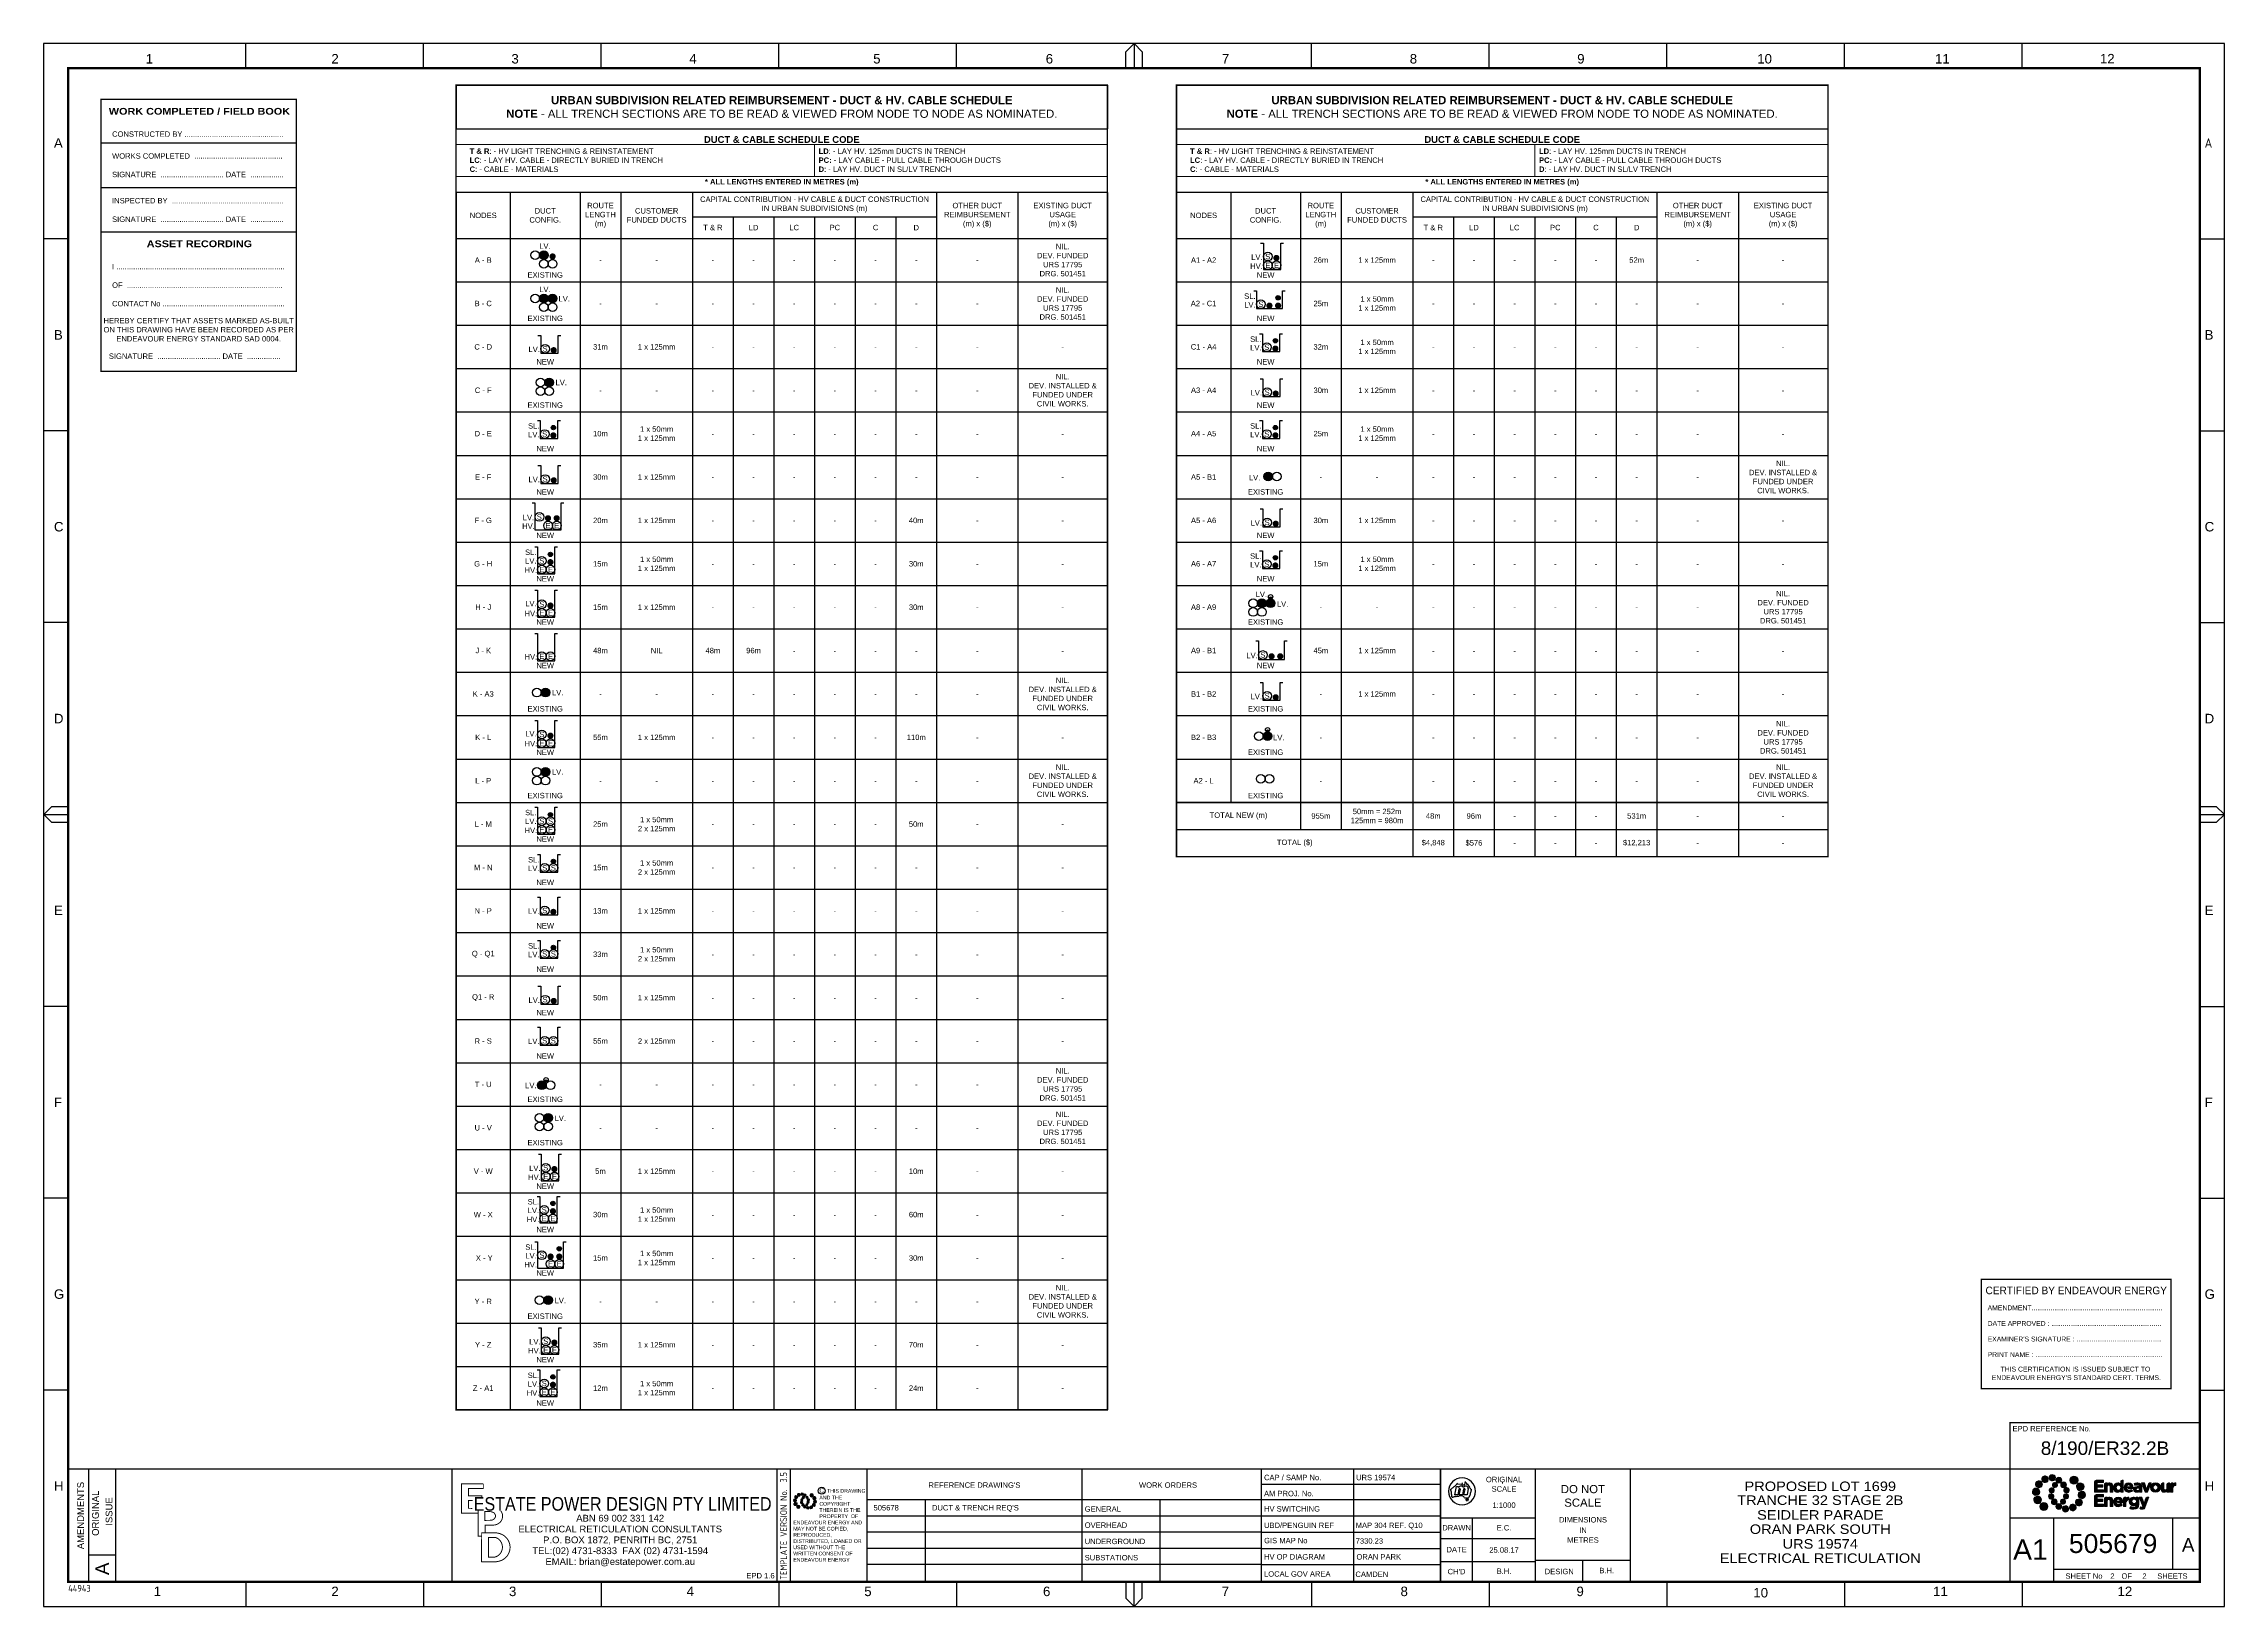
# Paper-space layout 'RETIC (2)' of a CAD drawing. Header units: metres. Extents: x -9 to 795, y -5 to 571.
import ezdxf
from ezdxf.enums import TextEntityAlignment as Align

# ---------------------------------------------------------------- set-up
doc = ezdxf.new("R2010")
doc.units = ezdxf.units.M
doc.header["$LTSCALE"] = 0.7
doc.layers.get('0').update_dxf_attribs({"color": 6})
for name, color, linetype in [('_User Miscellaneous1', 3, 'Continuous'), ('_User Miscellaneous3', 11, 'Continuous'), ('Notes', 7, 'Continuous'), ('SupportsUG_SP_EXT', 7, 'Continuous')]:
    doc.layers.add(name, color=color, linetype=linetype)
doc.layers.add('_User Miscellaneous5', color=7, linetype='Continuous', lineweight=35)
doc.styles.add('ARIAL', font='arial.ttf', dxfattribs={"height": 2})
doc.styles.add('iecISOCP', font='isocp.shx')
doc.styles.get("Standard").update_dxf_attribs({"font": 'arial.ttf'})
doc.styles.add('STYLE2', font='')
doc.styles.get('STYLE2').set_extended_font_data('Arial Black')

# ---------------------------------------------------------------- blocks, each defined once
blk = doc.blocks.new('EE_LOGO_SMALL')
at = {"layer": 'Notes'}
h = blk.add_hatch(color=256, dxfattribs=at)
edge = h.paths.add_edge_path()
edge.add_spline(control_points=[(-8.4, 2), (-9.2, 2), (-9.8, 1.4), (-9.8, 0.7), (-9.9, -0.1), (-9.3, -0.7), (-8.6, -0.8), (-7.8, -0.8), (-7.2, -0.2), (-7.1, 0.5), (-7.1, 1.3), (-7.7, 1.9), (-8.4, 2)], knot_values=[0, 0, 0, 0, 1, 1, 1, 2, 2, 2, 3, 3, 3, 4, 4, 4, 4], degree=3, periodic=0)
h = blk.add_hatch(color=256, dxfattribs=at)
edge = h.paths.add_edge_path()
edge.add_spline(control_points=[(-6.8, 4.5), (-7.4, 4.8), (-8.2, 4.6), (-8.6, 4), (-8.9, 3.4), (-8.7, 2.6), (-8.1, 2.2), (-7.5, 1.9), (-6.7, 2.1), (-6.3, 2.7), (-6, 3.3), (-6.2, 4.1), (-6.8, 4.5)], knot_values=[0, 0, 0, 0, 1, 1, 1, 2, 2, 2, 3, 3, 3, 4, 4, 4, 4], degree=3, periodic=0)
h = blk.add_hatch(color=256, dxfattribs=at)
edge = h.paths.add_edge_path()
edge.add_spline(control_points=[(-4.2, 5.9), (-4.6, 6.5), (-5.3, 6.6), (-5.9, 6.3), (-6.4, 5.9), (-6.6, 5.1), (-6.2, 4.6), (-5.9, 4), (-5.1, 3.8), (-4.6, 4.2), (-4, 4.6), (-3.8, 5.3), (-4.2, 5.9)], knot_values=[0, 0, 0, 0, 1, 1, 1, 2, 2, 2, 3, 3, 3, 4, 4, 4, 4], degree=3, periodic=0)
h = blk.add_hatch(color=256, dxfattribs=at)
edge = h.paths.add_edge_path()
edge.add_spline(control_points=[(-1.3, 5.9), (-1.4, 6.5), (-2, 7), (-2.6, 6.9), (-3.3, 6.9), (-3.7, 6.3), (-3.7, 5.6), (-3.6, 5), (-3, 4.5), (-2.4, 4.6), (-1.7, 4.7), (-1.3, 5.2), (-1.3, 5.9)], knot_values=[0, 0, 0, 0, 1, 1, 1, 2, 2, 2, 3, 3, 3, 4, 4, 4, 4], degree=3, periodic=0)
h = blk.add_hatch(color=256, dxfattribs=at)
edge = h.paths.add_edge_path()
edge.add_spline(control_points=[(-2.5, 2.1), (-3, 2.2), (-3.5, 1.9), (-3.6, 1.3), (-3.7, 0.8), (-3.4, 0.3), (-2.9, 0.2), (-2.4, 0.1), (-1.9, 0.4), (-1.8, 0.9), (-1.7, 1.5), (-2, 2), (-2.5, 2.1)], knot_values=[0, 0, 0, 0, 1, 1, 1, 2, 2, 2, 3, 3, 3, 4, 4, 4, 4], degree=3, periodic=0)
h = blk.add_hatch(color=256, dxfattribs=at)
edge = h.paths.add_edge_path()
edge.add_spline(control_points=[(1, 4.9), (1, 4.3), (0.5, 3.8), (-0.1, 3.8), (-0.7, 3.8), (-1.2, 4.3), (-1.2, 4.9), (-1.2, 5.5), (-0.7, 6), (-0.1, 6), (0.5, 6), (1, 5.5), (1, 4.9)], knot_values=[0, 0, 0, 0, 1, 1, 1, 2, 2, 2, 3, 3, 3, 4, 4, 4, 4], degree=3, periodic=0)
edge = h.paths.add_edge_path()
edge.add_spline(control_points=[(-1.4, 4), (-1.9, 4.1), (-2.4, 3.8), (-2.5, 3.3), (-2.6, 2.7), (-2.3, 2.2), (-1.8, 2.1), (-1.3, 2), (-0.7, 2.3), (-0.6, 2.9), (-0.5, 3.4), (-0.9, 3.9), (-1.4, 4)], knot_values=[0, 0, 0, 0, 1, 1, 1, 2, 2, 2, 3, 3, 3, 4, 4, 4, 4], degree=3, periodic=0)
h = blk.add_hatch(color=256, dxfattribs=at)
edge = h.paths.add_edge_path()
edge.add_spline(control_points=[(2.3, 2.4), (2.8, 2.8), (2.8, 3.4), (2.4, 3.9), (2, 4.3), (1.4, 4.3), (0.9, 3.9), (0.5, 3.6), (0.5, 2.9), (0.9, 2.5), (1.2, 2), (1.9, 2), (2.3, 2.4)], knot_values=[0, 0, 0, 0, 1, 1, 1, 2, 2, 2, 3, 3, 3, 4, 4, 4, 4], degree=3, periodic=0)
edge = h.paths.add_edge_path()
edge.add_spline(control_points=[(1, 4.9), (1, 4.3), (0.5, 3.8), (-0.1, 3.8), (-0.7, 3.8), (-1.2, 4.3), (-1.2, 4.9), (-1.2, 5.5), (-0.7, 6), (-0.1, 6), (0.5, 6), (1, 5.5), (1, 4.9)], knot_values=[0, 0, 0, 0, 1, 1, 1, 2, 2, 2, 3, 3, 3, 4, 4, 4, 4], degree=3, periodic=0)
h = blk.add_hatch(color=256, dxfattribs=at)
edge = h.paths.add_edge_path()
edge.add_spline(control_points=[(1, 4.9), (1, 4.3), (0.5, 3.8), (-0.1, 3.8), (-0.7, 3.8), (-1.2, 4.3), (-1.2, 4.9), (-1.2, 5.5), (-0.7, 6), (-0.1, 6), (0.5, 6), (1, 5.5), (1, 4.9)], knot_values=[0, 0, 0, 0, 1, 1, 1, 2, 2, 2, 3, 3, 3, 4, 4, 4, 4], degree=3, periodic=0)
edge = h.paths.add_edge_path(flags=16)
edge.add_spline(control_points=[(1, 4.9), (1, 4.3), (0.5, 3.8), (-0.1, 3.8), (-0.7, 3.8), (-1.2, 4.3), (-1.2, 4.9), (-1.2, 5.5), (-0.7, 6), (-0.1, 6), (0.5, 6), (1, 5.5), (1, 4.9)], knot_values=[0, 0, 0, 0, 1, 1, 1, 2, 2, 2, 3, 3, 3, 4, 4, 4, 4], degree=3, periodic=0)
h = blk.add_hatch(color=256, dxfattribs=at)
edge = h.paths.add_edge_path()
edge.add_spline(control_points=[(3, 0.2), (3.5, 0.3), (3.8, 0.9), (3.7, 1.4), (3.6, 1.9), (3, 2.3), (2.5, 2.1), (1.9, 2), (1.6, 1.4), (1.8, 0.9), (1.9, 0.4), (2.5, 0.1), (3, 0.2)], knot_values=[0, 0, 0, 0, 1, 1, 1, 2, 2, 2, 3, 3, 3, 4, 4, 4, 4], degree=3, periodic=0)
h = blk.add_hatch(color=256, dxfattribs=at)
edge = h.paths.add_edge_path()
edge.add_spline(control_points=[(7, 4.9), (7, 4), (6.3, 3.4), (5.5, 3.4), (4.6, 3.4), (4, 4), (4, 4.9), (4, 5.7), (4.6, 6.4), (5.5, 6.4), (6.3, 6.4), (7, 5.7), (7, 4.9)], knot_values=[0, 0, 0, 0, 1, 1, 1, 2, 2, 2, 3, 3, 3, 4, 4, 4, 4], degree=3, periodic=0)
h = blk.add_hatch(color=256, dxfattribs=at)
edge = h.paths.add_edge_path()
edge.add_spline(control_points=[(8.4, 1.1), (9.1, 1.5), (9.4, 2.3), (9.1, 3), (8.8, 3.7), (7.9, 4.1), (7.2, 3.8), (6.5, 3.4), (6.2, 2.6), (6.5, 1.9), (6.8, 1.2), (7.7, 0.8), (8.4, 1.1)], knot_values=[0, 0, 0, 0, 1, 1, 1, 2, 2, 2, 3, 3, 3, 4, 4, 4, 4], degree=3, periodic=0)
h = blk.add_hatch(color=256, dxfattribs=at)
edge = h.paths.add_edge_path()
edge.add_spline(control_points=[(8.3, -1.9), (9, -1.9), (9.7, -1.4), (9.7, -0.6), (9.7, 0.1), (9.2, 0.8), (8.4, 0.8), (7.7, 0.8), (7, 0.3), (7, -0.5), (6.9, -1.2), (7.5, -1.9), (8.3, -1.9)], knot_values=[0, 0, 0, 0, 1, 1, 1, 2, 2, 2, 3, 3, 3, 4, 4, 4, 4], degree=3, periodic=0)
h = blk.add_hatch(color=256, dxfattribs=at)
edge = h.paths.add_edge_path()
edge.add_spline(control_points=[(-8.5, -1.1), (-9.2, -1.4), (-9.6, -2.3), (-9.3, -3), (-8.9, -3.7), (-8.1, -4), (-7.4, -3.7), (-6.7, -3.4), (-6.3, -2.5), (-6.6, -1.8), (-7, -1.1), (-7.8, -0.8), (-8.5, -1.1)], knot_values=[0, 0, 0, 0, 1, 1, 1, 2, 2, 2, 3, 3, 3, 4, 4, 4, 4], degree=3, periodic=0)
h = blk.add_hatch(color=256, dxfattribs=at)
edge = h.paths.add_edge_path()
edge.add_spline(control_points=[(-7.1, -4.8), (-7.1, -4), (-6.5, -3.3), (-5.6, -3.3), (-4.8, -3.3), (-4.1, -4), (-4.1, -4.8), (-4.1, -5.7), (-4.8, -6.3), (-5.6, -6.3), (-6.5, -6.3), (-7.1, -5.7), (-7.1, -4.8)], knot_values=[0, 0, 0, 0, 1, 1, 1, 2, 2, 2, 3, 3, 3, 4, 4, 4, 4], degree=3, periodic=0)
h = blk.add_hatch(color=256, dxfattribs=at)
edge = h.paths.add_edge_path()
edge.add_spline(control_points=[(-3.1, -0.2), (-3.7, -0.3), (-4, -0.8), (-3.8, -1.4), (-3.7, -1.9), (-3.2, -2.2), (-2.6, -2.1), (-2.1, -1.9), (-1.8, -1.4), (-1.9, -0.9), (-2.1, -0.3), (-2.6, 0), (-3.1, -0.2)], knot_values=[0, 0, 0, 0, 1, 1, 1, 2, 2, 2, 3, 3, 3, 4, 4, 4, 4], degree=3, periodic=0)
h = blk.add_hatch(color=256, dxfattribs=at)
edge = h.paths.add_edge_path()
edge.add_spline(control_points=[(-2.5, -2.3), (-2.9, -2.7), (-3, -3.4), (-2.6, -3.8), (-2.2, -4.2), (-1.5, -4.3), (-1.1, -3.9), (-0.7, -3.5), (-0.6, -2.8), (-1, -2.4), (-1.4, -2), (-2, -1.9), (-2.5, -2.3)], knot_values=[0, 0, 0, 0, 1, 1, 1, 2, 2, 2, 3, 3, 3, 4, 4, 4, 4], degree=3, periodic=0)
h = blk.add_hatch(color=256, dxfattribs=at)
edge = h.paths.add_edge_path()
edge.add_spline(control_points=[(-1.2, -4.8), (-1.2, -4.2), (-0.7, -3.7), (-0.1, -3.7), (0.5, -3.7), (1, -4.2), (1, -4.8), (1, -5.4), (0.5, -5.9), (-0.1, -5.9), (-0.7, -5.9), (-1.2, -5.4), (-1.2, -4.8)], knot_values=[0, 0, 0, 0, 1, 1, 1, 2, 2, 2, 3, 3, 3, 4, 4, 4, 4], degree=3, periodic=0)
h = blk.add_hatch(color=256, dxfattribs=at)
edge = h.paths.add_edge_path()
edge.add_spline(control_points=[(1.2, -3.9), (1.7, -4.1), (2.2, -3.7), (2.3, -3.2), (2.5, -2.7), (2.1, -2.2), (1.6, -2.1), (1.1, -2), (0.6, -2.3), (0.5, -2.8), (0.4, -3.3), (0.7, -3.8), (1.2, -3.9)], knot_values=[0, 0, 0, 0, 1, 1, 1, 2, 2, 2, 3, 3, 3, 4, 4, 4, 4], degree=3, periodic=0)
h = blk.add_hatch(color=256, dxfattribs=at)
edge = h.paths.add_edge_path()
edge.add_spline(control_points=[(1.2, -5.8), (1.3, -6.5), (1.8, -6.9), (2.5, -6.9), (3.1, -6.8), (3.6, -6.2), (3.5, -5.6), (3.4, -5), (2.9, -4.5), (2.2, -4.6), (1.6, -4.6), (1.1, -5.2), (1.2, -5.8)], knot_values=[0, 0, 0, 0, 1, 1, 1, 2, 2, 2, 3, 3, 3, 4, 4, 4, 4], degree=3, periodic=0)
h = blk.add_hatch(color=256, dxfattribs=at)
edge = h.paths.add_edge_path()
edge.add_spline(control_points=[(2.4, -2), (2.9, -2.1), (3.4, -1.8), (3.5, -1.3), (3.6, -0.8), (3.3, -0.3), (2.8, -0.2), (2.2, -0.1), (1.7, -0.4), (1.6, -0.9), (1.5, -1.4), (1.8, -1.9), (2.4, -2)], knot_values=[0, 0, 0, 0, 1, 1, 1, 2, 2, 2, 3, 3, 3, 4, 4, 4, 4], degree=3, periodic=0)
h = blk.add_hatch(color=256, dxfattribs=at)
edge = h.paths.add_edge_path()
edge.add_spline(control_points=[(4, -5.8), (4.4, -6.4), (5.2, -6.6), (5.7, -6.2), (6.3, -5.8), (6.5, -5.1), (6.1, -4.5), (5.7, -4), (5, -3.8), (4.4, -4.2), (3.8, -4.5), (3.7, -5.3), (4, -5.8)], knot_values=[0, 0, 0, 0, 1, 1, 1, 2, 2, 2, 3, 3, 3, 4, 4, 4, 4], degree=3, periodic=0)
h = blk.add_hatch(color=256, dxfattribs=at)
edge = h.paths.add_edge_path()
edge.add_spline(control_points=[(6.7, -4.4), (7.3, -4.8), (8.1, -4.6), (8.4, -4), (8.8, -3.3), (8.6, -2.6), (8, -2.2), (7.3, -1.8), (6.6, -2.1), (6.2, -2.7), (5.8, -3.3), (6, -4.1), (6.7, -4.4)], knot_values=[0, 0, 0, 0, 1, 1, 1, 2, 2, 2, 3, 3, 3, 4, 4, 4, 4], degree=3, periodic=0)
at = {"layer": 'Notes', "lineweight": 0}
for points in [[(1.8, 2.1), (1.8, 2.1)], [(-2, -2.1), (-2, -2.1)]]:
    blk.add_lwpolyline(points, dxfattribs=at)
for points in [[(-8.4, 2), (-9.2, 2), (-9.8, 1.4), (-9.8, 0.7), (-9.9, -0.1), (-9.3, -0.7), (-8.6, -0.8), (-7.8, -0.8), (-7.2, -0.2), (-7.1, 0.5), (-7.1, 1.3), (-7.7, 1.9), (-8.4, 2)], [(-6.8, 4.5), (-7.4, 4.8), (-8.2, 4.6), (-8.6, 4), (-8.9, 3.4), (-8.7, 2.6), (-8.1, 2.2), (-7.5, 1.9), (-6.7, 2.1), (-6.3, 2.7), (-6, 3.3), (-6.2, 4.1), (-6.8, 4.5)], [(-4.2, 5.9), (-4.6, 6.5), (-5.3, 6.6), (-5.9, 6.3), (-6.4, 5.9), (-6.6, 5.1), (-6.2, 4.6), (-5.9, 4), (-5.1, 3.8), (-4.6, 4.2), (-4, 4.6), (-3.8, 5.3), (-4.2, 5.9)], [(-1.3, 5.9), (-1.4, 6.5), (-2, 7), (-2.6, 6.9), (-3.3, 6.9), (-3.7, 6.3), (-3.7, 5.6), (-3.6, 5), (-3, 4.5), (-2.4, 4.6), (-1.7, 4.7), (-1.3, 5.2), (-1.3, 5.9)], [(-2.5, 2.1), (-3, 2.2), (-3.5, 1.9), (-3.6, 1.3), (-3.7, 0.8), (-3.4, 0.3), (-2.9, 0.2), (-2.4, 0.1), (-1.9, 0.4), (-1.8, 0.9), (-1.7, 1.5), (-2, 2), (-2.5, 2.1)], [(-1.4, 4), (-1.9, 4.1), (-2.4, 3.8), (-2.5, 3.3), (-2.6, 2.7), (-2.3, 2.2), (-1.8, 2.1), (-1.3, 2), (-0.7, 2.3), (-0.6, 2.9), (-0.5, 3.4), (-0.9, 3.9), (-1.4, 4)], [(1, 4.9), (1, 4.3), (0.5, 3.8), (-0.1, 3.8), (-0.7, 3.8), (-1.2, 4.3), (-1.2, 4.9), (-1.2, 5.5), (-0.7, 6), (-0.1, 6), (0.5, 6), (1, 5.5), (1, 4.9)], [(1, 4.9), (1, 4.3), (0.5, 3.8), (-0.1, 3.8), (-0.7, 3.8), (-1.2, 4.3), (-1.2, 4.9), (-1.2, 5.5), (-0.7, 6), (-0.1, 6), (0.5, 6), (1, 5.5), (1, 4.9)], [(2.3, 2.4), (2.8, 2.8), (2.8, 3.4), (2.4, 3.9), (2, 4.3), (1.4, 4.3), (0.9, 3.9), (0.5, 3.6), (0.5, 2.9), (0.9, 2.5), (1.2, 2), (1.9, 2), (2.3, 2.4)], [(3, 0.2), (3.5, 0.3), (3.8, 0.9), (3.7, 1.4), (3.6, 1.9), (3, 2.3), (2.5, 2.1), (1.9, 2), (1.6, 1.4), (1.8, 0.9), (1.9, 0.4), (2.5, 0.1), (3, 0.2)], [(7, 4.9), (7, 4), (6.3, 3.4), (5.5, 3.4), (4.6, 3.4), (4, 4), (4, 4.9), (4, 5.7), (4.6, 6.4), (5.5, 6.4), (6.3, 6.4), (7, 5.7), (7, 4.9)], [(8.4, 1.1), (9.1, 1.5), (9.4, 2.3), (9.1, 3), (8.8, 3.7), (7.9, 4.1), (7.2, 3.8), (6.5, 3.4), (6.2, 2.6), (6.5, 1.9), (6.8, 1.2), (7.7, 0.8), (8.4, 1.1)], [(8.3, -1.9), (9, -1.9), (9.7, -1.4), (9.7, -0.6), (9.7, 0.1), (9.2, 0.8), (8.4, 0.8), (7.7, 0.8), (7, 0.3), (7, -0.5), (6.9, -1.2), (7.5, -1.9), (8.3, -1.9)], [(-8.5, -1.1), (-9.2, -1.4), (-9.6, -2.3), (-9.3, -3), (-8.9, -3.7), (-8.1, -4), (-7.4, -3.7), (-6.7, -3.4), (-6.3, -2.5), (-6.6, -1.8), (-7, -1.1), (-7.8, -0.8), (-8.5, -1.1)], [(-7.1, -4.8), (-7.1, -4), (-6.5, -3.3), (-5.6, -3.3), (-4.8, -3.3), (-4.1, -4), (-4.1, -4.8), (-4.1, -5.7), (-4.8, -6.3), (-5.6, -6.3), (-6.5, -6.3), (-7.1, -5.7), (-7.1, -4.8)], [(-3.1, -0.2), (-3.7, -0.3), (-4, -0.8), (-3.8, -1.4), (-3.7, -1.9), (-3.2, -2.2), (-2.6, -2.1), (-2.1, -1.9), (-1.8, -1.4), (-1.9, -0.9), (-2.1, -0.3), (-2.6, 0), (-3.1, -0.2)], [(-2.5, -2.3), (-2.9, -2.7), (-3, -3.4), (-2.6, -3.8), (-2.2, -4.2), (-1.5, -4.3), (-1.1, -3.9), (-0.7, -3.5), (-0.6, -2.8), (-1, -2.4), (-1.4, -2), (-2, -1.9), (-2.5, -2.3)], [(-1.2, -4.8), (-1.2, -4.2), (-0.7, -3.7), (-0.1, -3.7), (0.5, -3.7), (1, -4.2), (1, -4.8), (1, -5.4), (0.5, -5.9), (-0.1, -5.9), (-0.7, -5.9), (-1.2, -5.4), (-1.2, -4.8)], [(1.2, -3.9), (1.7, -4.1), (2.2, -3.7), (2.3, -3.2), (2.5, -2.7), (2.1, -2.2), (1.6, -2.1), (1.1, -2), (0.6, -2.3), (0.5, -2.8), (0.4, -3.3), (0.7, -3.8), (1.2, -3.9)], [(1.2, -5.8), (1.3, -6.5), (1.8, -6.9), (2.5, -6.9), (3.1, -6.8), (3.6, -6.2), (3.5, -5.6), (3.4, -5), (2.9, -4.5), (2.2, -4.6), (1.6, -4.6), (1.1, -5.2), (1.2, -5.8)], [(2.4, -2), (2.9, -2.1), (3.4, -1.8), (3.5, -1.3), (3.6, -0.8), (3.3, -0.3), (2.8, -0.2), (2.2, -0.1), (1.7, -0.4), (1.6, -0.9), (1.5, -1.4), (1.8, -1.9), (2.4, -2)], [(4, -5.8), (4.4, -6.4), (5.2, -6.6), (5.7, -6.2), (6.3, -5.8), (6.5, -5.1), (6.1, -4.5), (5.7, -4), (5, -3.8), (4.4, -4.2), (3.8, -4.5), (3.7, -5.3), (4, -5.8)], [(6.7, -4.4), (7.3, -4.8), (8.1, -4.6), (8.4, -4), (8.8, -3.3), (8.6, -2.6), (8, -2.2), (7.3, -1.8), (6.6, -2.1), (6.2, -2.7), (5.8, -3.3), (6, -4.1), (6.7, -4.4)]]:
    blk.add_open_spline(points, degree=3, knots=[0, 0, 0, 0, 1, 1, 1, 2, 2, 2, 3, 3, 3, 4, 4, 4, 4], dxfattribs=at)
blk = doc.blocks.new('EE_COPYRIGHT_A1')
at = {"layer": 'Notes'}
blk.add_circle((9.53, -0.82), 1.15, dxfattribs=at)
at = {"xscale": 0.4, "yscale": 0.4, "zscale": 0.4}
blk.add_blockref('EE_LOGO_SMALL', (3.96, -4.29), dxfattribs=at)
at = {"layer": 'Notes', "insert": (0, 0), "char_height": 1.25, "width": 24.1208, "attachment_point": 1, "style": 'ARIAL'}
blk.add_mtext('\\pt8.75;               ^I{\\H1.2x;C } THIS DRAWING\\P\\pi-8.75,l8.75,t8.75,20;       ^IAND THE ^I\\P\\pi0,t8.75;COPYRIGHT\\P\\pi-8.75,t1.25,8.75;^I^ITHEREIN IS THE PROPERTY  OF \\P\\pi0,l0,t1.25;ENDEAVOUR ENERGY AND MAY NOT BE COPIED, REPRODUCED, DISTRIBUTED, LOANED OR USED WITHOUT THE WRITTEN CONSENT OF ENDEAVOUR ENERGY', dxfattribs=at)
blk = doc.blocks.new('A1_FRAME_TITLE')
at = {"layer": '_User Miscellaneous1'}
h = blk.add_hatch(color=256, dxfattribs=at)
edge = h.paths.add_edge_path()
edge.add_spline(control_points=[(734.78, 40.56), (734.04, 40.6), (733.4, 40.03), (733.36, 39.28), (733.31, 38.53), (733.88, 37.89), (734.63, 37.85), (735.38, 37.81), (736.02, 38.38), (736.06, 39.13), (736.1, 39.87), (735.53, 40.51), (734.78, 40.56)], knot_values=[0, 0, 0, 0, 1, 1, 1, 2, 2, 2, 3, 3, 3, 4, 4, 4, 4], degree=3, periodic=0)
h = blk.add_hatch(color=256, dxfattribs=at)
edge = h.paths.add_edge_path()
edge.add_spline(control_points=[(736.39, 43.07), (735.78, 43.43), (734.99, 43.22), (734.63, 42.61), (734.27, 41.99), (734.48, 41.21), (735.09, 40.85), (735.71, 40.49), (736.5, 40.7), (736.85, 41.31), (737.21, 41.93), (737.01, 42.72), (736.39, 43.07)], knot_values=[0, 0, 0, 0, 1, 1, 1, 2, 2, 2, 3, 3, 3, 4, 4, 4, 4], degree=3, periodic=0)
h = blk.add_hatch(color=256, dxfattribs=at)
edge = h.paths.add_edge_path()
edge.add_spline(control_points=[(739, 44.49), (738.64, 45.06), (737.88, 45.23), (737.31, 44.86), (736.75, 44.49), (736.58, 43.74), (736.95, 43.17), (737.32, 42.6), (738.07, 42.44), (738.64, 42.8), (739.21, 43.17), (739.37, 43.93), (739, 44.49)], knot_values=[0, 0, 0, 0, 1, 1, 1, 2, 2, 2, 3, 3, 3, 4, 4, 4, 4], degree=3, periodic=0)
h = blk.add_hatch(color=256, dxfattribs=at)
edge = h.paths.add_edge_path()
edge.add_spline(control_points=[(740.69, 40.68), (740.18, 40.79), (739.68, 40.46), (739.57, 39.95), (739.46, 39.44), (739.78, 38.94), (740.29, 38.83), (740.8, 38.71), (741.31, 39.04), (741.42, 39.55), (741.53, 40.06), (741.2, 40.57), (740.69, 40.68)], knot_values=[0, 0, 0, 0, 1, 1, 1, 2, 2, 2, 3, 3, 3, 4, 4, 4, 4], degree=3, periodic=0)
h = blk.add_hatch(color=256, dxfattribs=at)
edge = h.paths.add_edge_path()
edge.add_spline(control_points=[(741.85, 44.48), (741.78, 45.12), (741.21, 45.59), (740.58, 45.52), (739.94, 45.46), (739.47, 44.89), (739.54, 44.25), (739.6, 43.61), (740.17, 43.15), (740.81, 43.21), (741.45, 43.28), (741.91, 43.84), (741.85, 44.48)], knot_values=[0, 0, 0, 0, 1, 1, 1, 2, 2, 2, 3, 3, 3, 4, 4, 4, 4], degree=3, periodic=0)
h = blk.add_hatch(color=256, dxfattribs=at)
edge = h.paths.add_edge_path()
edge.add_spline(control_points=[(744.21, 43.48), (744.21, 42.88), (743.72, 42.39), (743.12, 42.39), (742.52, 42.39), (742.04, 42.88), (742.04, 43.48), (742.04, 44.08), (742.52, 44.57), (743.12, 44.57), (743.72, 44.57), (744.21, 44.08), (744.21, 43.48)], knot_values=[0, 0, 0, 0, 1, 1, 1, 2, 2, 2, 3, 3, 3, 4, 4, 4, 4], degree=3, periodic=0)
edge = h.paths.add_edge_path()
edge.add_spline(control_points=[(741.83, 42.59), (741.32, 42.7), (740.82, 42.37), (740.71, 41.86), (740.6, 41.35), (740.92, 40.85), (741.43, 40.74), (741.94, 40.63), (742.45, 40.95), (742.56, 41.46), (742.67, 41.97), (742.34, 42.48), (741.83, 42.59)], knot_values=[0, 0, 0, 0, 1, 1, 1, 2, 2, 2, 3, 3, 3, 4, 4, 4, 4], degree=3, periodic=0)
h = blk.add_hatch(color=256, dxfattribs=at)
edge = h.paths.add_edge_path()
edge.add_spline(control_points=[(745.53, 40.98), (745.96, 41.37), (746, 42.03), (745.61, 42.46), (745.23, 42.89), (744.57, 42.93), (744.13, 42.54), (743.7, 42.16), (743.67, 41.49), (744.05, 41.06), (744.44, 40.63), (745.1, 40.59), (745.53, 40.98)], knot_values=[0, 0, 0, 0, 1, 1, 1, 2, 2, 2, 3, 3, 3, 4, 4, 4, 4], degree=3, periodic=0)
edge = h.paths.add_edge_path()
edge.add_spline(control_points=[(744.21, 43.48), (744.21, 42.88), (743.72, 42.39), (743.12, 42.39), (742.52, 42.39), (742.04, 42.88), (742.04, 43.48), (742.04, 44.08), (742.52, 44.57), (743.12, 44.57), (743.72, 44.57), (744.21, 44.08), (744.21, 43.48)], knot_values=[0, 0, 0, 0, 1, 1, 1, 2, 2, 2, 3, 3, 3, 4, 4, 4, 4], degree=3, periodic=0)
h = blk.add_hatch(color=256, dxfattribs=at)
edge = h.paths.add_edge_path()
edge.add_spline(control_points=[(744.21, 43.48), (744.21, 42.88), (743.72, 42.39), (743.12, 42.39), (742.52, 42.39), (742.04, 42.88), (742.04, 43.48), (742.04, 44.08), (742.52, 44.57), (743.12, 44.57), (743.72, 44.57), (744.21, 44.08), (744.21, 43.48)], knot_values=[0, 0, 0, 0, 1, 1, 1, 2, 2, 2, 3, 3, 3, 4, 4, 4, 4], degree=3, periodic=0)
edge = h.paths.add_edge_path(flags=16)
edge.add_spline(control_points=[(744.21, 43.48), (744.21, 42.88), (743.72, 42.39), (743.12, 42.39), (742.52, 42.39), (742.04, 42.88), (742.04, 43.48), (742.04, 44.08), (742.52, 44.57), (743.12, 44.57), (743.72, 44.57), (744.21, 44.08), (744.21, 43.48)], knot_values=[0, 0, 0, 0, 1, 1, 1, 2, 2, 2, 3, 3, 3, 4, 4, 4, 4], degree=3, periodic=0)
h = blk.add_hatch(color=256, dxfattribs=at)
edge = h.paths.add_edge_path()
edge.add_spline(control_points=[(746.18, 38.8), (746.71, 38.94), (747.03, 39.48), (746.89, 40.01), (746.75, 40.55), (746.2, 40.86), (745.67, 40.72), (745.14, 40.58), (744.82, 40.04), (744.96, 39.51), (745.1, 38.98), (745.65, 38.66), (746.18, 38.8)], knot_values=[0, 0, 0, 0, 1, 1, 1, 2, 2, 2, 3, 3, 3, 4, 4, 4, 4], degree=3, periodic=0)
h = blk.add_hatch(color=256, dxfattribs=at)
edge = h.paths.add_edge_path()
edge.add_spline(control_points=[(750.19, 43.48), (750.19, 42.65), (749.51, 41.97), (748.68, 41.97), (747.84, 41.97), (747.17, 42.65), (747.17, 43.48), (747.17, 44.31), (747.84, 44.99), (748.68, 44.99), (749.51, 44.99), (750.19, 44.31), (750.19, 43.48)], knot_values=[0, 0, 0, 0, 1, 1, 1, 2, 2, 2, 3, 3, 3, 4, 4, 4, 4], degree=3, periodic=0)
h = blk.add_hatch(color=256, dxfattribs=at)
edge = h.paths.add_edge_path()
edge.add_spline(control_points=[(751.57, 39.75), (752.29, 40.06), (752.62, 40.91), (752.3, 41.63), (751.98, 42.35), (751.14, 42.67), (750.42, 42.36), (749.7, 42.04), (749.37, 41.2), (749.69, 40.48), (750.01, 39.76), (750.85, 39.43), (751.57, 39.75)], knot_values=[0, 0, 0, 0, 1, 1, 1, 2, 2, 2, 3, 3, 3, 4, 4, 4, 4], degree=3, periodic=0)
h = blk.add_hatch(color=256, dxfattribs=at)
edge = h.paths.add_edge_path()
edge.add_spline(control_points=[(756.27, 39.06), (756.27, 39.06), (756.27, 42.87), (756.27, 42.92), (756.27, 42.96), (756.27, 43.48), (756.83, 43.48), (757.38, 43.48), (759.63, 43.48), (759.63, 43.48), (759.63, 43.48), (759.63, 42.61), (759.63, 42.61), (759.63, 42.61), (757.24, 42.61), (757.24, 42.61), (757.24, 42.61), (757.24, 41.72), (757.24, 41.72), (757.24, 41.72), (759.32, 41.72), (759.32, 41.72), (759.32, 41.72), (759.32, 40.85), (759.32, 40.85), (759.32, 40.85), (757.24, 40.85), (757.24, 40.85), (757.24, 40.85), (757.24, 39.92), (757.24, 39.92), (757.24, 39.92), (759.63, 39.92), (759.63, 39.92), (759.63, 39.92), (759.63, 39.06), (759.63, 39.06), (759.63, 39.06), (756.27, 39.06), (756.27, 39.06)], knot_values=[0, 0, 0, 0, 1, 1, 1, 2, 2, 2, 3, 3, 3, 4, 4, 4, 5, 5, 5, 6, 6, 6, 7, 7, 7, 8, 8, 8, 9, 9, 9, 10, 10, 10, 11, 11, 11, 12, 12, 12, 13, 13, 13, 13], degree=3, periodic=0)
h = blk.add_hatch(color=256, dxfattribs=at)
edge = h.paths.add_edge_path()
edge.add_spline(control_points=[(762.06, 39.06), (762.06, 39.06), (762.06, 40.95), (762.06, 40.95), (762.06, 41.4), (761.85, 41.64), (761.48, 41.64), (761.12, 41.64), (760.88, 41.4), (760.88, 40.95), (760.88, 40.95), (760.88, 39.06), (760.88, 39.06), (760.88, 39.06), (759.92, 39.06), (759.92, 39.06), (759.92, 39.06), (759.93, 41.83), (759.92, 41.89), (759.92, 41.95), (759.92, 42.44), (760.48, 42.44), (760.88, 42.44), (760.88, 42.44), (760.88, 42.44), (760.88, 42.44), (760.88, 41.96), (760.88, 41.96), (761.11, 42.25), (761.39, 42.51), (761.88, 42.51), (762.6, 42.51), (763.02, 42.03), (763.02, 41.25), (763.02, 41.25), (763.02, 39.06), (763.02, 39.06), (763.02, 39.06), (762.06, 39.06), (762.06, 39.06)], knot_values=[0, 0, 0, 0, 1, 1, 1, 2, 2, 2, 3, 3, 3, 4, 4, 4, 5, 5, 5, 6, 6, 6, 7, 7, 7, 8, 8, 8, 9, 9, 9, 10, 10, 10, 11, 11, 11, 12, 12, 12, 13, 13, 13, 13], degree=3, periodic=0)
h = blk.add_hatch(color=256, dxfattribs=at)
edge = h.paths.add_edge_path(flags=16)
edge.add_spline(control_points=[(765.92, 40.75), (765.92, 41.31), (765.55, 41.69), (765.1, 41.69), (764.65, 41.69), (764.27, 41.32), (764.27, 40.75), (764.27, 40.75), (764.27, 40.74), (764.27, 40.74), (764.27, 40.18), (764.65, 39.8), (765.1, 39.8), (765.55, 39.8), (765.92, 40.18), (765.92, 40.74), (765.92, 40.74), (765.92, 40.75), (765.92, 40.75)], knot_values=[0, 0, 0, 0, 1, 1, 1, 2, 2, 2, 3, 3, 3, 4, 4, 4, 5, 5, 5, 6, 6, 6, 6], degree=3, periodic=0)
edge = h.paths.add_edge_path()
edge.add_spline(control_points=[(765.91, 39.06), (765.91, 39.06), (765.91, 39.54), (765.91, 39.54), (765.67, 39.22), (765.35, 38.99), (764.85, 38.99), (764.06, 38.99), (763.31, 39.61), (763.31, 40.74), (763.31, 40.74), (763.31, 40.75), (763.31, 40.75), (763.31, 41.88), (764.05, 42.5), (764.85, 42.5), (765.36, 42.5), (765.68, 42.27), (765.91, 42), (765.91, 42), (765.91, 42.88), (765.91, 42.92), (765.91, 42.96), (765.91, 43.48), (766.46, 43.48), (766.85, 43.48), (766.87, 43.48), (766.87, 43.48), (766.87, 43.48), (766.87, 39.06), (766.87, 39.06), (766.87, 39.06), (765.91, 39.06), (765.91, 39.06)], knot_values=[0, 0, 0, 0, 1, 1, 1, 2, 2, 2, 3, 3, 3, 4, 4, 4, 5, 5, 5, 6, 6, 6, 7, 7, 7, 8, 8, 8, 9, 9, 9, 10, 10, 10, 11, 11, 11, 11], degree=3, periodic=0)
h = blk.add_hatch(color=256, dxfattribs=at)
edge = h.paths.add_edge_path()
edge.add_spline(control_points=[(768.81, 42.51), (767.82, 42.51), (767.13, 41.71), (767.13, 40.75), (767.13, 40.75), (767.13, 40.73), (767.13, 40.73), (767.13, 39.7), (767.89, 38.99), (768.9, 38.99), (769.52, 38.99), (769.97, 39.22), (770.29, 39.62), (770.29, 39.62), (769.74, 40.1), (769.74, 40.1), (769.47, 39.86), (769.24, 39.76), (768.92, 39.76), (768.45, 39.75), (768.12, 40.11), (768.08, 40.48), (768.04, 40.8), (768.05, 40.91), (768.07, 41.05), (768.14, 41.47), (768.41, 41.74), (768.81, 41.74), (769.21, 41.74), (769.46, 41.45), (769.52, 41.02), (769.52, 41.02), (768.26, 41.02), (768.26, 41.02), (768.26, 41.02), (768.24, 40.42), (768.76, 40.42), (769.29, 40.42), (770.44, 40.42), (770.44, 40.42), (770.45, 40.51), (770.46, 40.56), (770.46, 40.66), (770.46, 40.66), (770.46, 40.67), (770.46, 40.67), (770.46, 41.63), (769.94, 42.51), (768.81, 42.51)], knot_values=[0, 0, 0, 0, 1, 1, 1, 2, 2, 2, 3, 3, 3, 4, 4, 4, 5, 5, 5, 6, 6, 6, 7, 7, 7, 8, 8, 8, 9, 9, 9, 10, 10, 10, 11, 11, 11, 12, 12, 12, 13, 13, 13, 14, 14, 14, 15, 15, 15, 16, 16, 16, 16], degree=3, periodic=0)
h = blk.add_hatch(color=256, dxfattribs=at)
edge = h.paths.add_edge_path(flags=16)
edge.add_spline(control_points=[(772.81, 40.42), (772.65, 40.5), (772.44, 40.55), (772.2, 40.55), (771.79, 40.55), (771.54, 40.38), (771.54, 40.08), (771.54, 40.08), (771.54, 40.07), (771.54, 40.07), (771.54, 39.81), (771.75, 39.66), (772.06, 39.66), (772.51, 39.66), (772.81, 39.9), (772.81, 40.25), (772.81, 40.25), (772.81, 40.42), (772.81, 40.42)], knot_values=[0, 0, 0, 0, 1, 1, 1, 2, 2, 2, 3, 3, 3, 4, 4, 4, 5, 5, 5, 6, 6, 6, 6], degree=3, periodic=0)
edge = h.paths.add_edge_path()
edge.add_spline(control_points=[(772.8, 39.06), (772.8, 39.06), (772.8, 39.42), (772.8, 39.42), (772.56, 39.17), (772.24, 39), (771.77, 39), (771.13, 39), (770.61, 39.36), (770.61, 40.03), (770.61, 40.03), (770.61, 40.04), (770.61, 40.04), (770.61, 40.78), (771.17, 41.12), (771.97, 41.12), (772.32, 41.12), (772.56, 41.07), (772.8, 40.98), (772.8, 40.98), (772.8, 41.04), (772.8, 41.04), (772.8, 41.44), (772.56, 41.69), (772.08, 41.69), (771.71, 41.69), (771.45, 41.62), (771.14, 41.5), (771.14, 41.5), (770.9, 42.24), (770.9, 42.24), (771.27, 42.4), (771.64, 42.51), (772.21, 42.51), (773.26, 42.51), (773.72, 41.97), (773.72, 41.05), (773.72, 41.05), (773.72, 39.06), (773.72, 39.06), (773.72, 39.06), (772.8, 39.06), (772.8, 39.06)], knot_values=[0, 0, 0, 0, 1, 1, 1, 2, 2, 2, 3, 3, 3, 4, 4, 4, 5, 5, 5, 6, 6, 6, 7, 7, 7, 8, 8, 8, 9, 9, 9, 10, 10, 10, 11, 11, 11, 12, 12, 12, 13, 13, 13, 14, 14, 14, 14], degree=3, periodic=0)
h = blk.add_hatch(color=256, dxfattribs=at)
edge = h.paths.add_edge_path()
edge.add_spline(control_points=[(775.83, 39.06), (775.83, 39.06), (774.96, 39.06), (774.96, 39.06), (774.96, 39.06), (773.63, 42.45), (773.63, 42.45), (773.63, 42.45), (774.65, 42.45), (774.65, 42.45), (774.65, 42.45), (775.4, 40.2), (775.4, 40.2), (775.4, 40.2), (775.98, 41.91), (775.98, 41.91), (775.98, 41.91), (776.15, 42.45), (776.52, 42.45), (776.9, 42.45), (777.17, 42.45), (777.17, 42.45), (777.17, 42.45), (775.83, 39.06), (775.83, 39.06)], knot_values=[0, 0, 0, 0, 1, 1, 1, 2, 2, 2, 3, 3, 3, 4, 4, 4, 5, 5, 5, 6, 6, 6, 7, 7, 7, 8, 8, 8, 8], degree=3, periodic=0)
h = blk.add_hatch(color=256, dxfattribs=at)
edge = h.paths.add_edge_path(flags=16)
edge.add_spline(control_points=[(779.64, 40.78), (779.64, 41.28), (779.28, 41.71), (778.75, 41.71), (778.2, 41.71), (777.87, 41.29), (777.87, 40.79), (777.87, 40.79), (777.87, 40.78), (777.87, 40.78), (777.87, 40.28), (778.23, 39.84), (778.76, 39.84), (779.31, 39.84), (779.64, 40.26), (779.64, 40.76), (779.64, 40.76), (779.64, 40.78), (779.64, 40.78)], knot_values=[0, 0, 0, 0, 1, 1, 1, 2, 2, 2, 3, 3, 3, 4, 4, 4, 5, 5, 5, 6, 6, 6, 6], degree=3, periodic=0)
edge = h.paths.add_edge_path()
edge.add_spline(control_points=[(778.75, 39.01), (777.7, 39.01), (776.92, 39.79), (776.92, 40.76), (776.92, 40.76), (776.92, 40.78), (776.92, 40.78), (776.92, 41.75), (777.71, 42.54), (778.76, 42.54), (779.81, 42.54), (780.59, 41.76), (780.59, 40.79), (780.59, 40.79), (780.59, 40.78), (780.59, 40.78), (780.59, 39.8), (779.8, 39.01), (778.75, 39.01)], knot_values=[0, 0, 0, 0, 1, 1, 1, 2, 2, 2, 3, 3, 3, 4, 4, 4, 5, 5, 5, 6, 6, 6, 6], degree=3, periodic=0)
h = blk.add_hatch(color=256, dxfattribs=at)
edge = h.paths.add_edge_path()
edge.add_spline(control_points=[(782.98, 39.06), (782.98, 39.06), (782.98, 39.54), (782.98, 39.54), (782.76, 39.25), (782.48, 39), (781.99, 39), (781.27, 39), (780.84, 39.48), (780.84, 40.25), (780.84, 40.25), (780.84, 41.84), (780.84, 41.89), (780.84, 41.94), (780.84, 42.44), (781.4, 42.44), (781.8, 42.44), (781.8, 42.44), (781.8, 42.44), (781.8, 42.44), (781.8, 40.56), (781.8, 40.56), (781.8, 40.1), (782.02, 39.87), (782.38, 39.87), (782.75, 39.87), (782.98, 40.1), (782.98, 40.56), (782.98, 40.56), (782.98, 41.82), (782.98, 41.89), (782.98, 41.96), (782.99, 42.44), (783.54, 42.44), (783.94, 42.44), (783.94, 42.44), (783.94, 42.44), (783.94, 42.44), (783.94, 39.06), (783.94, 39.06), (783.94, 39.06), (782.98, 39.06), (782.98, 39.06)], knot_values=[0, 0, 0, 0, 1, 1, 1, 2, 2, 2, 3, 3, 3, 4, 4, 4, 5, 5, 5, 6, 6, 6, 7, 7, 7, 8, 8, 8, 9, 9, 9, 10, 10, 10, 11, 11, 11, 12, 12, 12, 13, 13, 13, 14, 14, 14, 14], degree=3, periodic=0)
h = blk.add_hatch(color=256, dxfattribs=at)
edge = h.paths.add_edge_path()
edge.add_spline(control_points=[(786.22, 41.5), (785.58, 41.5), (785.19, 41.12), (785.19, 40.31), (785.19, 40.31), (785.19, 39.06), (785.19, 39.06), (785.19, 39.06), (784.23, 39.06), (784.23, 39.06), (784.23, 39.06), (784.23, 41.86), (784.23, 41.89), (784.23, 41.92), (784.22, 42.44), (784.78, 42.44), (785.34, 42.44), (785.19, 42.44), (785.19, 42.44), (785.19, 42.44), (785.19, 41.76), (785.19, 41.76), (785.38, 42.23), (785.7, 42.53), (786.27, 42.51), (786.27, 42.51), (786.27, 41.5), (786.27, 41.5), (786.27, 41.5), (786.22, 41.5), (786.22, 41.5)], knot_values=[0, 0, 0, 0, 1, 1, 1, 2, 2, 2, 3, 3, 3, 4, 4, 4, 5, 5, 5, 6, 6, 6, 7, 7, 7, 8, 8, 8, 9, 9, 9, 10, 10, 10, 10], degree=3, periodic=0)
h = blk.add_hatch(color=256, dxfattribs=at)
edge = h.paths.add_edge_path()
edge.add_spline(control_points=[(734.68, 37.51), (733.95, 37.19), (733.63, 36.35), (733.94, 35.63), (734.26, 34.91), (735.1, 34.58), (735.82, 34.9), (736.54, 35.21), (736.87, 36.06), (736.56, 36.78), (736.24, 37.5), (735.4, 37.83), (734.68, 37.51)], knot_values=[0, 0, 0, 0, 1, 1, 1, 2, 2, 2, 3, 3, 3, 4, 4, 4, 4], degree=3, periodic=0)
h = blk.add_hatch(color=256, dxfattribs=at)
edge = h.paths.add_edge_path()
edge.add_spline(control_points=[(736.06, 33.77), (736.06, 34.61), (736.73, 35.28), (737.57, 35.28), (738.4, 35.28), (739.08, 34.61), (739.08, 33.77), (739.08, 32.94), (738.4, 32.26), (737.57, 32.26), (736.73, 32.26), (736.06, 32.94), (736.06, 33.77)], knot_values=[0, 0, 0, 0, 1, 1, 1, 2, 2, 2, 3, 3, 3, 4, 4, 4, 4], degree=3, periodic=0)
h = blk.add_hatch(color=256, dxfattribs=at)
edge = h.paths.add_edge_path()
edge.add_spline(control_points=[(740.06, 38.45), (739.53, 38.31), (739.22, 37.77), (739.36, 37.24), (739.5, 36.71), (740.04, 36.39), (740.57, 36.53), (741.1, 36.67), (741.42, 37.21), (741.28, 37.74), (741.14, 38.28), (740.6, 38.59), (740.06, 38.45)], knot_values=[0, 0, 0, 0, 1, 1, 1, 2, 2, 2, 3, 3, 3, 4, 4, 4, 4], degree=3, periodic=0)
h = blk.add_hatch(color=256, dxfattribs=at)
edge = h.paths.add_edge_path()
edge.add_spline(control_points=[(740.72, 36.27), (740.28, 35.89), (740.24, 35.23), (740.63, 34.79), (741.02, 34.36), (741.68, 34.32), (742.11, 34.71), (742.54, 35.09), (742.58, 35.76), (742.19, 36.19), (741.81, 36.62), (741.15, 36.66), (740.72, 36.27)], knot_values=[0, 0, 0, 0, 1, 1, 1, 2, 2, 2, 3, 3, 3, 4, 4, 4, 4], degree=3, periodic=0)
h = blk.add_hatch(color=256, dxfattribs=at)
edge = h.paths.add_edge_path()
edge.add_spline(control_points=[(742.04, 33.77), (742.04, 34.37), (742.52, 34.86), (743.12, 34.86), (743.72, 34.86), (744.21, 34.37), (744.21, 33.77), (744.21, 33.17), (743.72, 32.69), (743.12, 32.69), (742.52, 32.69), (742.04, 33.17), (742.04, 33.77)], knot_values=[0, 0, 0, 0, 1, 1, 1, 2, 2, 2, 3, 3, 3, 4, 4, 4, 4], degree=3, periodic=0)
h = blk.add_hatch(color=256, dxfattribs=at)
edge = h.paths.add_edge_path()
edge.add_spline(control_points=[(744.41, 34.67), (744.92, 34.56), (745.43, 34.88), (745.54, 35.39), (745.65, 35.9), (745.32, 36.4), (744.81, 36.52), (744.3, 36.63), (743.8, 36.3), (743.69, 35.79), (743.58, 35.28), (743.9, 34.78), (744.41, 34.67)], knot_values=[0, 0, 0, 0, 1, 1, 1, 2, 2, 2, 3, 3, 3, 4, 4, 4, 4], degree=3, periodic=0)
h = blk.add_hatch(color=256, dxfattribs=at)
edge = h.paths.add_edge_path()
edge.add_spline(control_points=[(744.4, 32.77), (744.46, 32.13), (745.03, 31.67), (745.67, 31.73), (746.31, 31.8), (746.77, 32.36), (746.71, 33), (746.64, 33.64), (746.08, 34.11), (745.44, 34.04), (744.79, 33.98), (744.33, 33.41), (744.4, 32.77)], knot_values=[0, 0, 0, 0, 1, 1, 1, 2, 2, 2, 3, 3, 3, 4, 4, 4, 4], degree=3, periodic=0)
h = blk.add_hatch(color=256, dxfattribs=at)
edge = h.paths.add_edge_path()
edge.add_spline(control_points=[(745.55, 36.58), (746.06, 36.47), (746.57, 36.79), (746.68, 37.3), (746.79, 37.81), (746.46, 38.32), (745.95, 38.43), (745.44, 38.54), (744.94, 38.21), (744.83, 37.7), (744.72, 37.19), (745.04, 36.69), (745.55, 36.58)], knot_values=[0, 0, 0, 0, 1, 1, 1, 2, 2, 2, 3, 3, 3, 4, 4, 4, 4], degree=3, periodic=0)
h = blk.add_hatch(color=256, dxfattribs=at)
edge = h.paths.add_edge_path()
edge.add_spline(control_points=[(747.24, 32.76), (747.6, 32.19), (748.36, 32.03), (748.93, 32.39), (749.5, 32.76), (749.66, 33.51), (749.3, 34.08), (748.93, 34.65), (748.17, 34.82), (747.61, 34.45), (747.04, 34.09), (746.87, 33.33), (747.24, 32.76)], knot_values=[0, 0, 0, 0, 1, 1, 1, 2, 2, 2, 3, 3, 3, 4, 4, 4, 4], degree=3, periodic=0)
h = blk.add_hatch(color=256, dxfattribs=at)
edge = h.paths.add_edge_path()
edge.add_spline(control_points=[(749.86, 34.18), (750.47, 33.82), (751.26, 34.03), (751.61, 34.64), (751.97, 35.26), (751.76, 36.05), (751.15, 36.4), (750.54, 36.76), (749.75, 36.55), (749.39, 35.94), (749.03, 35.33), (749.24, 34.54), (749.86, 34.18)], knot_values=[0, 0, 0, 0, 1, 1, 1, 2, 2, 2, 3, 3, 3, 4, 4, 4, 4], degree=3, periodic=0)
h = blk.add_hatch(color=256, dxfattribs=at)
edge = h.paths.add_edge_path()
edge.add_spline(control_points=[(751.46, 36.7), (752.21, 36.66), (752.85, 37.23), (752.89, 37.97), (752.94, 38.72), (752.36, 39.36), (751.61, 39.4), (750.87, 39.45), (750.23, 38.87), (750.18, 38.13), (750.14, 37.38), (750.71, 36.74), (751.46, 36.7)], knot_values=[0, 0, 0, 0, 1, 1, 1, 2, 2, 2, 3, 3, 3, 4, 4, 4, 4], degree=3, periodic=0)
h = blk.add_hatch(color=256, dxfattribs=at)
edge = h.paths.add_edge_path()
edge.add_spline(control_points=[(756.27, 33.77), (756.27, 33.77), (756.27, 37.59), (756.27, 37.63), (756.27, 37.68), (756.27, 38.19), (756.83, 38.19), (757.38, 38.19), (759.63, 38.19), (759.63, 38.19), (759.63, 38.19), (759.63, 37.33), (759.63, 37.33), (759.63, 37.33), (757.24, 37.33), (757.24, 37.33), (757.24, 37.33), (757.24, 36.43), (757.24, 36.43), (757.24, 36.43), (759.32, 36.43), (759.32, 36.43), (759.32, 36.43), (759.32, 35.57), (759.32, 35.57), (759.32, 35.57), (757.24, 35.57), (757.24, 35.57), (757.24, 35.57), (757.24, 34.64), (757.24, 34.64), (757.24, 34.64), (759.63, 34.64), (759.63, 34.64), (759.63, 34.64), (759.63, 33.77), (759.63, 33.77), (759.63, 33.77), (756.27, 33.77), (756.27, 33.77)], knot_values=[0, 0, 0, 0, 1, 1, 1, 2, 2, 2, 3, 3, 3, 4, 4, 4, 5, 5, 5, 6, 6, 6, 7, 7, 7, 8, 8, 8, 9, 9, 9, 10, 10, 10, 11, 11, 11, 12, 12, 12, 13, 13, 13, 13], degree=3, periodic=0)
h = blk.add_hatch(color=256, dxfattribs=at)
edge = h.paths.add_edge_path()
edge.add_spline(control_points=[(762.06, 33.77), (762.06, 33.77), (762.06, 35.66), (762.06, 35.66), (762.06, 36.12), (761.85, 36.35), (761.48, 36.35), (761.12, 36.35), (760.88, 36.12), (760.88, 35.66), (760.88, 35.66), (760.88, 33.77), (760.88, 33.77), (760.88, 33.77), (759.92, 33.77), (759.92, 33.77), (759.92, 33.77), (759.93, 36.55), (759.92, 36.6), (759.92, 36.66), (759.92, 37.16), (760.48, 37.16), (760.88, 37.16), (760.88, 37.16), (760.88, 37.16), (760.88, 37.16), (760.88, 36.68), (760.88, 36.68), (761.11, 36.96), (761.39, 37.22), (761.88, 37.22), (762.6, 37.22), (763.02, 36.74), (763.02, 35.97), (763.02, 35.97), (763.02, 33.77), (763.02, 33.77), (763.02, 33.77), (762.06, 33.77), (762.06, 33.77)], knot_values=[0, 0, 0, 0, 1, 1, 1, 2, 2, 2, 3, 3, 3, 4, 4, 4, 5, 5, 5, 6, 6, 6, 7, 7, 7, 8, 8, 8, 9, 9, 9, 10, 10, 10, 11, 11, 11, 12, 12, 12, 13, 13, 13, 13], degree=3, periodic=0)
h = blk.add_hatch(color=256, dxfattribs=at)
edge = h.paths.add_edge_path()
edge.add_spline(control_points=[(764.99, 37.22), (764, 37.22), (763.31, 36.43), (763.31, 35.46), (763.31, 35.46), (763.31, 35.45), (763.31, 35.45), (763.31, 34.41), (764.06, 33.7), (765.08, 33.7), (765.69, 33.7), (766.15, 33.94), (766.46, 34.33), (766.46, 34.33), (765.91, 34.82), (765.91, 34.82), (765.65, 34.57), (765.42, 34.48), (765.09, 34.47), (764.63, 34.46), (764.3, 34.83), (764.25, 35.2), (764.21, 35.52), (764.23, 35.62), (764.25, 35.76), (764.32, 36.18), (764.59, 36.45), (764.99, 36.45), (765.39, 36.45), (765.64, 36.16), (765.7, 35.73), (765.7, 35.73), (764.44, 35.73), (764.44, 35.73), (764.44, 35.73), (764.42, 35.13), (764.94, 35.13), (765.47, 35.13), (766.62, 35.13), (766.62, 35.13), (766.63, 35.22), (766.63, 35.28), (766.63, 35.37), (766.63, 35.37), (766.63, 35.38), (766.63, 35.38), (766.63, 36.34), (766.12, 37.22), (764.99, 37.22)], knot_values=[0, 0, 0, 0, 1, 1, 1, 2, 2, 2, 3, 3, 3, 4, 4, 4, 5, 5, 5, 6, 6, 6, 7, 7, 7, 8, 8, 8, 9, 9, 9, 10, 10, 10, 11, 11, 11, 12, 12, 12, 13, 13, 13, 14, 14, 14, 15, 15, 15, 16, 16, 16, 16], degree=3, periodic=0)
h = blk.add_hatch(color=256, dxfattribs=at)
edge = h.paths.add_edge_path()
edge.add_spline(control_points=[(768.89, 36.21), (768.25, 36.21), (767.86, 35.83), (767.86, 35.02), (767.86, 35.02), (767.86, 33.77), (767.86, 33.77), (767.86, 33.77), (766.9, 33.77), (766.9, 33.77), (766.9, 33.77), (766.9, 36.57), (766.9, 36.6), (766.9, 36.63), (766.89, 37.16), (767.45, 37.16), (767.86, 37.16), (767.86, 37.16), (767.86, 37.16), (767.86, 37.16), (767.86, 36.47), (767.86, 36.47), (768.05, 36.94), (768.37, 37.24), (768.94, 37.22), (768.94, 37.22), (768.94, 36.21), (768.94, 36.21), (768.94, 36.21), (768.89, 36.21), (768.89, 36.21)], knot_values=[0, 0, 0, 0, 1, 1, 1, 2, 2, 2, 3, 3, 3, 4, 4, 4, 5, 5, 5, 6, 6, 6, 7, 7, 7, 8, 8, 8, 9, 9, 9, 10, 10, 10, 10], degree=3, periodic=0)
h = blk.add_hatch(color=256, dxfattribs=at)
edge = h.paths.add_edge_path(flags=16)
edge.add_spline(control_points=[(771.68, 35.64), (771.68, 36.1), (771.32, 36.43), (770.85, 36.43), (770.38, 36.43), (770.03, 36.1), (770.03, 35.64), (770.03, 35.64), (770.03, 35.63), (770.03, 35.63), (770.03, 35.16), (770.38, 34.85), (770.85, 34.85), (771.32, 34.85), (771.68, 35.17), (771.68, 35.63), (771.68, 35.63), (771.68, 35.64), (771.68, 35.64)], knot_values=[0, 0, 0, 0, 1, 1, 1, 2, 2, 2, 3, 3, 3, 4, 4, 4, 5, 5, 5, 6, 6, 6, 6], degree=3, periodic=0)
edge = h.paths.add_edge_path()
edge.add_spline(control_points=[(770.74, 32.75), (770.19, 32.75), (769.67, 32.88), (769.24, 33.11), (769.24, 33.11), (769.57, 33.83), (769.57, 33.83), (769.92, 33.63), (770.26, 33.52), (770.71, 33.52), (771.37, 33.52), (771.68, 33.83), (771.68, 34.44), (771.68, 34.44), (771.68, 34.6), (771.68, 34.6), (771.39, 34.26), (771.08, 34.05), (770.57, 34.05), (769.78, 34.05), (769.07, 34.63), (769.07, 35.63), (769.07, 35.63), (769.07, 35.64), (769.07, 35.64), (769.07, 36.65), (769.8, 37.22), (770.57, 37.22), (771.1, 37.22), (771.41, 37), (771.67, 36.72), (771.67, 36.72), (771.67, 37.16), (771.67, 37.16), (771.67, 37.16), (771.67, 37.16), (772.07, 37.16), (772.63, 37.16), (772.63, 36.6), (772.63, 36.6), (772.63, 36.6), (772.63, 34.54), (772.63, 34.54), (772.63, 33.26), (771.99, 32.75), (770.74, 32.75)], knot_values=[0, 0, 0, 0, 1, 1, 1, 2, 2, 2, 3, 3, 3, 4, 4, 4, 5, 5, 5, 6, 6, 6, 7, 7, 7, 8, 8, 8, 9, 9, 9, 10, 10, 10, 11, 11, 11, 12, 12, 12, 13, 13, 13, 14, 14, 14, 15, 15, 15, 15], degree=3, periodic=0)
h = blk.add_hatch(color=256, dxfattribs=at)
edge = h.paths.add_edge_path()
edge.add_spline(control_points=[(774.96, 33.7), (774.7, 33.01), (774.43, 32.75), (773.85, 32.75), (773.51, 32.75), (773.25, 32.84), (773, 32.98), (773, 32.98), (773.32, 33.68), (773.32, 33.68), (773.45, 33.6), (773.61, 33.54), (773.73, 33.54), (773.9, 33.54), (773.99, 33.59), (774.07, 33.76), (774.07, 33.76), (772.74, 37.16), (772.74, 37.16), (772.74, 37.16), (773.76, 37.16), (773.76, 37.16), (773.76, 37.16), (774.53, 34.86), (774.53, 34.86), (774.53, 34.86), (775.09, 36.6), (775.09, 36.6), (775.09, 36.6), (775.26, 37.16), (775.62, 37.16), (775.98, 37.16), (776.26, 37.16), (776.26, 37.16), (776.26, 37.16), (774.96, 33.7), (774.96, 33.7)], knot_values=[0, 0, 0, 0, 1, 1, 1, 2, 2, 2, 3, 3, 3, 4, 4, 4, 5, 5, 5, 6, 6, 6, 7, 7, 7, 8, 8, 8, 9, 9, 9, 10, 10, 10, 11, 11, 11, 12, 12, 12, 12], degree=3, periodic=0)
at = {"layer": '_User Miscellaneous1', "lineweight": 0}
for points in [[(745.04, 40.73), (745.04, 40.73)], [(741.2, 36.52), (741.2, 36.52)]]:
    blk.add_lwpolyline(points, dxfattribs=at)
for points, knots in [([(734.78, 40.56), (734.04, 40.6), (733.4, 40.03), (733.36, 39.28), (733.31, 38.53), (733.88, 37.89), (734.63, 37.85), (735.38, 37.81), (736.02, 38.38), (736.06, 39.13), (736.1, 39.87), (735.53, 40.51), (734.78, 40.56)], [0, 0, 0, 0, 1, 1, 1, 2, 2, 2, 3, 3, 3, 4, 4, 4, 4]), ([(736.39, 43.07), (735.78, 43.43), (734.99, 43.22), (734.63, 42.61), (734.27, 41.99), (734.48, 41.21), (735.09, 40.85), (735.71, 40.49), (736.5, 40.7), (736.85, 41.31), (737.21, 41.93), (737.01, 42.72), (736.39, 43.07)], [0, 0, 0, 0, 1, 1, 1, 2, 2, 2, 3, 3, 3, 4, 4, 4, 4]), ([(739, 44.49), (738.64, 45.06), (737.88, 45.23), (737.31, 44.86), (736.75, 44.49), (736.58, 43.74), (736.95, 43.17), (737.32, 42.6), (738.07, 42.44), (738.64, 42.8), (739.21, 43.17), (739.37, 43.93), (739, 44.49)], [0, 0, 0, 0, 1, 1, 1, 2, 2, 2, 3, 3, 3, 4, 4, 4, 4]), ([(740.69, 40.68), (740.18, 40.79), (739.68, 40.46), (739.57, 39.95), (739.46, 39.44), (739.78, 38.94), (740.29, 38.83), (740.8, 38.71), (741.31, 39.04), (741.42, 39.55), (741.53, 40.06), (741.2, 40.57), (740.69, 40.68)], [0, 0, 0, 0, 1, 1, 1, 2, 2, 2, 3, 3, 3, 4, 4, 4, 4]), ([(741.85, 44.48), (741.78, 45.12), (741.21, 45.59), (740.58, 45.52), (739.94, 45.46), (739.47, 44.89), (739.54, 44.25), (739.6, 43.61), (740.17, 43.15), (740.81, 43.21), (741.45, 43.28), (741.91, 43.84), (741.85, 44.48)], [0, 0, 0, 0, 1, 1, 1, 2, 2, 2, 3, 3, 3, 4, 4, 4, 4]), ([(741.83, 42.59), (741.32, 42.7), (740.82, 42.37), (740.71, 41.86), (740.6, 41.35), (740.92, 40.85), (741.43, 40.74), (741.94, 40.63), (742.45, 40.95), (742.56, 41.46), (742.67, 41.97), (742.34, 42.48), (741.83, 42.59)], [0, 0, 0, 0, 1, 1, 1, 2, 2, 2, 3, 3, 3, 4, 4, 4, 4]), ([(744.21, 43.48), (744.21, 42.88), (743.72, 42.39), (743.12, 42.39), (742.52, 42.39), (742.04, 42.88), (742.04, 43.48), (742.04, 44.08), (742.52, 44.57), (743.12, 44.57), (743.72, 44.57), (744.21, 44.08), (744.21, 43.48)], [0, 0, 0, 0, 1, 1, 1, 2, 2, 2, 3, 3, 3, 4, 4, 4, 4]), ([(744.21, 43.48), (744.21, 42.88), (743.72, 42.39), (743.12, 42.39), (742.52, 42.39), (742.04, 42.88), (742.04, 43.48), (742.04, 44.08), (742.52, 44.57), (743.12, 44.57), (743.72, 44.57), (744.21, 44.08), (744.21, 43.48)], [0, 0, 0, 0, 1, 1, 1, 2, 2, 2, 3, 3, 3, 4, 4, 4, 4]), ([(745.53, 40.98), (745.96, 41.37), (746, 42.03), (745.61, 42.46), (745.23, 42.89), (744.57, 42.93), (744.13, 42.54), (743.7, 42.16), (743.67, 41.49), (744.05, 41.06), (744.44, 40.63), (745.1, 40.59), (745.53, 40.98)], [0, 0, 0, 0, 1, 1, 1, 2, 2, 2, 3, 3, 3, 4, 4, 4, 4]), ([(746.18, 38.8), (746.71, 38.94), (747.03, 39.48), (746.89, 40.01), (746.75, 40.55), (746.2, 40.86), (745.67, 40.72), (745.14, 40.58), (744.82, 40.04), (744.96, 39.51), (745.1, 38.98), (745.65, 38.66), (746.18, 38.8)], [0, 0, 0, 0, 1, 1, 1, 2, 2, 2, 3, 3, 3, 4, 4, 4, 4]), ([(750.19, 43.48), (750.19, 42.65), (749.51, 41.97), (748.68, 41.97), (747.84, 41.97), (747.17, 42.65), (747.17, 43.48), (747.17, 44.31), (747.84, 44.99), (748.68, 44.99), (749.51, 44.99), (750.19, 44.31), (750.19, 43.48)], [0, 0, 0, 0, 1, 1, 1, 2, 2, 2, 3, 3, 3, 4, 4, 4, 4]), ([(751.57, 39.75), (752.29, 40.06), (752.62, 40.91), (752.3, 41.63), (751.98, 42.35), (751.14, 42.67), (750.42, 42.36), (749.7, 42.04), (749.37, 41.2), (749.69, 40.48), (750.01, 39.76), (750.85, 39.43), (751.57, 39.75)], [0, 0, 0, 0, 1, 1, 1, 2, 2, 2, 3, 3, 3, 4, 4, 4, 4]), ([(756.27, 39.06), (756.27, 39.06), (756.27, 42.87), (756.27, 42.92), (756.27, 42.96), (756.27, 43.48), (756.83, 43.48), (757.38, 43.48), (759.63, 43.48), (759.63, 43.48), (759.63, 43.48), (759.63, 42.61), (759.63, 42.61), (759.63, 42.61), (757.24, 42.61), (757.24, 42.61), (757.24, 42.61), (757.24, 41.72), (757.24, 41.72), (757.24, 41.72), (759.32, 41.72), (759.32, 41.72), (759.32, 41.72), (759.32, 40.85), (759.32, 40.85), (759.32, 40.85), (757.24, 40.85), (757.24, 40.85), (757.24, 40.85), (757.24, 39.92), (757.24, 39.92), (757.24, 39.92), (759.63, 39.92), (759.63, 39.92), (759.63, 39.92), (759.63, 39.06), (759.63, 39.06), (759.63, 39.06), (756.27, 39.06), (756.27, 39.06)], [0, 0, 0, 0, 1, 1, 1, 2, 2, 2, 3, 3, 3, 4, 4, 4, 5, 5, 5, 6, 6, 6, 7, 7, 7, 8, 8, 8, 9, 9, 9, 10, 10, 10, 11, 11, 11, 12, 12, 12, 13, 13, 13, 13]), ([(762.06, 39.06), (762.06, 39.06), (762.06, 40.95), (762.06, 40.95), (762.06, 41.4), (761.85, 41.64), (761.48, 41.64), (761.12, 41.64), (760.88, 41.4), (760.88, 40.95), (760.88, 40.95), (760.88, 39.06), (760.88, 39.06), (760.88, 39.06), (759.92, 39.06), (759.92, 39.06), (759.92, 39.06), (759.93, 41.83), (759.92, 41.89), (759.92, 41.95), (759.92, 42.44), (760.48, 42.44), (760.88, 42.44), (760.88, 42.44), (760.88, 42.44), (760.88, 42.44), (760.88, 41.96), (760.88, 41.96), (761.11, 42.25), (761.39, 42.51), (761.88, 42.51), (762.6, 42.51), (763.02, 42.03), (763.02, 41.25), (763.02, 41.25), (763.02, 39.06), (763.02, 39.06), (763.02, 39.06), (762.06, 39.06), (762.06, 39.06)], [0, 0, 0, 0, 1, 1, 1, 2, 2, 2, 3, 3, 3, 4, 4, 4, 5, 5, 5, 6, 6, 6, 7, 7, 7, 8, 8, 8, 9, 9, 9, 10, 10, 10, 11, 11, 11, 12, 12, 12, 13, 13, 13, 13]), ([(765.91, 39.06), (765.91, 39.06), (765.91, 39.54), (765.91, 39.54), (765.67, 39.22), (765.35, 38.99), (764.85, 38.99), (764.06, 38.99), (763.31, 39.61), (763.31, 40.74), (763.31, 40.74), (763.31, 40.75), (763.31, 40.75), (763.31, 41.88), (764.05, 42.5), (764.85, 42.5), (765.36, 42.5), (765.68, 42.27), (765.91, 42), (765.91, 42), (765.91, 42.88), (765.91, 42.92), (765.91, 42.96), (765.91, 43.48), (766.46, 43.48), (766.85, 43.48), (766.87, 43.48), (766.87, 43.48), (766.87, 43.48), (766.87, 39.06), (766.87, 39.06), (766.87, 39.06), (765.91, 39.06), (765.91, 39.06)], [0, 0, 0, 0, 1, 1, 1, 2, 2, 2, 3, 3, 3, 4, 4, 4, 5, 5, 5, 6, 6, 6, 7, 7, 7, 8, 8, 8, 9, 9, 9, 10, 10, 10, 11, 11, 11, 11]), ([(765.92, 40.75), (765.92, 41.31), (765.55, 41.69), (765.1, 41.69), (764.65, 41.69), (764.27, 41.32), (764.27, 40.75), (764.27, 40.75), (764.27, 40.74), (764.27, 40.74), (764.27, 40.18), (764.65, 39.8), (765.1, 39.8), (765.55, 39.8), (765.92, 40.18), (765.92, 40.74), (765.92, 40.74), (765.92, 40.75), (765.92, 40.75)], [0, 0, 0, 0, 1, 1, 1, 2, 2, 2, 3, 3, 3, 4, 4, 4, 5, 5, 5, 6, 6, 6, 6]), ([(768.81, 42.51), (767.82, 42.51), (767.13, 41.71), (767.13, 40.75), (767.13, 40.75), (767.13, 40.73), (767.13, 40.73), (767.13, 39.7), (767.89, 38.99), (768.9, 38.99), (769.52, 38.99), (769.97, 39.22), (770.29, 39.62), (770.29, 39.62), (769.74, 40.1), (769.74, 40.1), (769.47, 39.86), (769.24, 39.76), (768.92, 39.76), (768.45, 39.75), (768.12, 40.11), (768.08, 40.48), (768.04, 40.8), (768.05, 40.91), (768.07, 41.05), (768.14, 41.47), (768.41, 41.74), (768.81, 41.74), (769.21, 41.74), (769.46, 41.45), (769.52, 41.02), (769.52, 41.02), (768.26, 41.02), (768.26, 41.02), (768.26, 41.02), (768.24, 40.42), (768.76, 40.42), (769.29, 40.42), (770.44, 40.42), (770.44, 40.42), (770.45, 40.51), (770.46, 40.56), (770.46, 40.66), (770.46, 40.66), (770.46, 40.67), (770.46, 40.67), (770.46, 41.63), (769.94, 42.51), (768.81, 42.51)], [0, 0, 0, 0, 1, 1, 1, 2, 2, 2, 3, 3, 3, 4, 4, 4, 5, 5, 5, 6, 6, 6, 7, 7, 7, 8, 8, 8, 9, 9, 9, 10, 10, 10, 11, 11, 11, 12, 12, 12, 13, 13, 13, 14, 14, 14, 15, 15, 15, 16, 16, 16, 16]), ([(772.8, 39.06), (772.8, 39.06), (772.8, 39.42), (772.8, 39.42), (772.56, 39.17), (772.24, 39), (771.77, 39), (771.13, 39), (770.61, 39.36), (770.61, 40.03), (770.61, 40.03), (770.61, 40.04), (770.61, 40.04), (770.61, 40.78), (771.17, 41.12), (771.97, 41.12), (772.32, 41.12), (772.56, 41.07), (772.8, 40.98), (772.8, 40.98), (772.8, 41.04), (772.8, 41.04), (772.8, 41.44), (772.56, 41.69), (772.08, 41.69), (771.71, 41.69), (771.45, 41.62), (771.14, 41.5), (771.14, 41.5), (770.9, 42.24), (770.9, 42.24), (771.27, 42.4), (771.64, 42.51), (772.21, 42.51), (773.26, 42.51), (773.72, 41.97), (773.72, 41.05), (773.72, 41.05), (773.72, 39.06), (773.72, 39.06), (773.72, 39.06), (772.8, 39.06), (772.8, 39.06)], [0, 0, 0, 0, 1, 1, 1, 2, 2, 2, 3, 3, 3, 4, 4, 4, 5, 5, 5, 6, 6, 6, 7, 7, 7, 8, 8, 8, 9, 9, 9, 10, 10, 10, 11, 11, 11, 12, 12, 12, 13, 13, 13, 14, 14, 14, 14]), ([(772.81, 40.42), (772.65, 40.5), (772.44, 40.55), (772.2, 40.55), (771.79, 40.55), (771.54, 40.38), (771.54, 40.08), (771.54, 40.08), (771.54, 40.07), (771.54, 40.07), (771.54, 39.81), (771.75, 39.66), (772.06, 39.66), (772.51, 39.66), (772.81, 39.9), (772.81, 40.25), (772.81, 40.25), (772.81, 40.42), (772.81, 40.42)], [0, 0, 0, 0, 1, 1, 1, 2, 2, 2, 3, 3, 3, 4, 4, 4, 5, 5, 5, 6, 6, 6, 6]), ([(775.83, 39.06), (775.83, 39.06), (774.96, 39.06), (774.96, 39.06), (774.96, 39.06), (773.63, 42.45), (773.63, 42.45), (773.63, 42.45), (774.65, 42.45), (774.65, 42.45), (774.65, 42.45), (775.4, 40.2), (775.4, 40.2), (775.4, 40.2), (775.98, 41.91), (775.98, 41.91), (775.98, 41.91), (776.15, 42.45), (776.52, 42.45), (776.9, 42.45), (777.17, 42.45), (777.17, 42.45), (777.17, 42.45), (775.83, 39.06), (775.83, 39.06)], [0, 0, 0, 0, 1, 1, 1, 2, 2, 2, 3, 3, 3, 4, 4, 4, 5, 5, 5, 6, 6, 6, 7, 7, 7, 8, 8, 8, 8]), ([(778.75, 39.01), (777.7, 39.01), (776.92, 39.79), (776.92, 40.76), (776.92, 40.76), (776.92, 40.78), (776.92, 40.78), (776.92, 41.75), (777.71, 42.54), (778.76, 42.54), (779.81, 42.54), (780.59, 41.76), (780.59, 40.79), (780.59, 40.79), (780.59, 40.78), (780.59, 40.78), (780.59, 39.8), (779.8, 39.01), (778.75, 39.01)], [0, 0, 0, 0, 1, 1, 1, 2, 2, 2, 3, 3, 3, 4, 4, 4, 5, 5, 5, 6, 6, 6, 6]), ([(779.64, 40.78), (779.64, 41.28), (779.28, 41.71), (778.75, 41.71), (778.2, 41.71), (777.87, 41.29), (777.87, 40.79), (777.87, 40.79), (777.87, 40.78), (777.87, 40.78), (777.87, 40.28), (778.23, 39.84), (778.76, 39.84), (779.31, 39.84), (779.64, 40.26), (779.64, 40.76), (779.64, 40.76), (779.64, 40.78), (779.64, 40.78)], [0, 0, 0, 0, 1, 1, 1, 2, 2, 2, 3, 3, 3, 4, 4, 4, 5, 5, 5, 6, 6, 6, 6]), ([(782.98, 39.06), (782.98, 39.06), (782.98, 39.54), (782.98, 39.54), (782.76, 39.25), (782.48, 39), (781.99, 39), (781.27, 39), (780.84, 39.48), (780.84, 40.25), (780.84, 40.25), (780.84, 41.84), (780.84, 41.89), (780.84, 41.94), (780.84, 42.44), (781.4, 42.44), (781.8, 42.44), (781.8, 42.44), (781.8, 42.44), (781.8, 42.44), (781.8, 40.56), (781.8, 40.56), (781.8, 40.1), (782.02, 39.87), (782.38, 39.87), (782.75, 39.87), (782.98, 40.1), (782.98, 40.56), (782.98, 40.56), (782.98, 41.82), (782.98, 41.89), (782.98, 41.96), (782.99, 42.44), (783.54, 42.44), (783.94, 42.44), (783.94, 42.44), (783.94, 42.44), (783.94, 42.44), (783.94, 39.06), (783.94, 39.06), (783.94, 39.06), (782.98, 39.06), (782.98, 39.06)], [0, 0, 0, 0, 1, 1, 1, 2, 2, 2, 3, 3, 3, 4, 4, 4, 5, 5, 5, 6, 6, 6, 7, 7, 7, 8, 8, 8, 9, 9, 9, 10, 10, 10, 11, 11, 11, 12, 12, 12, 13, 13, 13, 14, 14, 14, 14]), ([(786.22, 41.5), (785.58, 41.5), (785.19, 41.12), (785.19, 40.31), (785.19, 40.31), (785.19, 39.06), (785.19, 39.06), (785.19, 39.06), (784.23, 39.06), (784.23, 39.06), (784.23, 39.06), (784.23, 41.86), (784.23, 41.89), (784.23, 41.92), (784.22, 42.44), (784.78, 42.44), (785.34, 42.44), (785.19, 42.44), (785.19, 42.44), (785.19, 42.44), (785.19, 41.76), (785.19, 41.76), (785.38, 42.23), (785.7, 42.53), (786.27, 42.51), (786.27, 42.51), (786.27, 41.5), (786.27, 41.5), (786.27, 41.5), (786.22, 41.5), (786.22, 41.5)], [0, 0, 0, 0, 1, 1, 1, 2, 2, 2, 3, 3, 3, 4, 4, 4, 5, 5, 5, 6, 6, 6, 7, 7, 7, 8, 8, 8, 9, 9, 9, 10, 10, 10, 10]), ([(734.68, 37.51), (733.95, 37.19), (733.63, 36.35), (733.94, 35.63), (734.26, 34.91), (735.1, 34.58), (735.82, 34.9), (736.54, 35.21), (736.87, 36.06), (736.56, 36.78), (736.24, 37.5), (735.4, 37.83), (734.68, 37.51)], [0, 0, 0, 0, 1, 1, 1, 2, 2, 2, 3, 3, 3, 4, 4, 4, 4]), ([(736.06, 33.77), (736.06, 34.61), (736.73, 35.28), (737.57, 35.28), (738.4, 35.28), (739.08, 34.61), (739.08, 33.77), (739.08, 32.94), (738.4, 32.26), (737.57, 32.26), (736.73, 32.26), (736.06, 32.94), (736.06, 33.77)], [0, 0, 0, 0, 1, 1, 1, 2, 2, 2, 3, 3, 3, 4, 4, 4, 4]), ([(740.06, 38.45), (739.53, 38.31), (739.22, 37.77), (739.36, 37.24), (739.5, 36.71), (740.04, 36.39), (740.57, 36.53), (741.1, 36.67), (741.42, 37.21), (741.28, 37.74), (741.14, 38.28), (740.6, 38.59), (740.06, 38.45)], [0, 0, 0, 0, 1, 1, 1, 2, 2, 2, 3, 3, 3, 4, 4, 4, 4]), ([(740.72, 36.27), (740.28, 35.89), (740.24, 35.23), (740.63, 34.79), (741.02, 34.36), (741.68, 34.32), (742.11, 34.71), (742.54, 35.09), (742.58, 35.76), (742.19, 36.19), (741.81, 36.62), (741.15, 36.66), (740.72, 36.27)], [0, 0, 0, 0, 1, 1, 1, 2, 2, 2, 3, 3, 3, 4, 4, 4, 4]), ([(742.04, 33.77), (742.04, 34.37), (742.52, 34.86), (743.12, 34.86), (743.72, 34.86), (744.21, 34.37), (744.21, 33.77), (744.21, 33.17), (743.72, 32.69), (743.12, 32.69), (742.52, 32.69), (742.04, 33.17), (742.04, 33.77)], [0, 0, 0, 0, 1, 1, 1, 2, 2, 2, 3, 3, 3, 4, 4, 4, 4]), ([(744.41, 34.67), (744.92, 34.56), (745.43, 34.88), (745.54, 35.39), (745.65, 35.9), (745.32, 36.4), (744.81, 36.52), (744.3, 36.63), (743.8, 36.3), (743.69, 35.79), (743.58, 35.28), (743.9, 34.78), (744.41, 34.67)], [0, 0, 0, 0, 1, 1, 1, 2, 2, 2, 3, 3, 3, 4, 4, 4, 4]), ([(744.4, 32.77), (744.46, 32.13), (745.03, 31.67), (745.67, 31.73), (746.31, 31.8), (746.77, 32.36), (746.71, 33), (746.64, 33.64), (746.08, 34.11), (745.44, 34.04), (744.79, 33.98), (744.33, 33.41), (744.4, 32.77)], [0, 0, 0, 0, 1, 1, 1, 2, 2, 2, 3, 3, 3, 4, 4, 4, 4]), ([(745.55, 36.58), (746.06, 36.47), (746.57, 36.79), (746.68, 37.3), (746.79, 37.81), (746.46, 38.32), (745.95, 38.43), (745.44, 38.54), (744.94, 38.21), (744.83, 37.7), (744.72, 37.19), (745.04, 36.69), (745.55, 36.58)], [0, 0, 0, 0, 1, 1, 1, 2, 2, 2, 3, 3, 3, 4, 4, 4, 4]), ([(747.24, 32.76), (747.6, 32.19), (748.36, 32.03), (748.93, 32.39), (749.5, 32.76), (749.66, 33.51), (749.3, 34.08), (748.93, 34.65), (748.17, 34.82), (747.61, 34.45), (747.04, 34.09), (746.87, 33.33), (747.24, 32.76)], [0, 0, 0, 0, 1, 1, 1, 2, 2, 2, 3, 3, 3, 4, 4, 4, 4]), ([(749.86, 34.18), (750.47, 33.82), (751.26, 34.03), (751.61, 34.64), (751.97, 35.26), (751.76, 36.05), (751.15, 36.4), (750.54, 36.76), (749.75, 36.55), (749.39, 35.94), (749.03, 35.33), (749.24, 34.54), (749.86, 34.18)], [0, 0, 0, 0, 1, 1, 1, 2, 2, 2, 3, 3, 3, 4, 4, 4, 4]), ([(751.46, 36.7), (752.21, 36.66), (752.85, 37.23), (752.89, 37.97), (752.94, 38.72), (752.36, 39.36), (751.61, 39.4), (750.87, 39.45), (750.23, 38.87), (750.18, 38.13), (750.14, 37.38), (750.71, 36.74), (751.46, 36.7)], [0, 0, 0, 0, 1, 1, 1, 2, 2, 2, 3, 3, 3, 4, 4, 4, 4]), ([(756.27, 33.77), (756.27, 33.77), (756.27, 37.59), (756.27, 37.63), (756.27, 37.68), (756.27, 38.19), (756.83, 38.19), (757.38, 38.19), (759.63, 38.19), (759.63, 38.19), (759.63, 38.19), (759.63, 37.33), (759.63, 37.33), (759.63, 37.33), (757.24, 37.33), (757.24, 37.33), (757.24, 37.33), (757.24, 36.43), (757.24, 36.43), (757.24, 36.43), (759.32, 36.43), (759.32, 36.43), (759.32, 36.43), (759.32, 35.57), (759.32, 35.57), (759.32, 35.57), (757.24, 35.57), (757.24, 35.57), (757.24, 35.57), (757.24, 34.64), (757.24, 34.64), (757.24, 34.64), (759.63, 34.64), (759.63, 34.64), (759.63, 34.64), (759.63, 33.77), (759.63, 33.77), (759.63, 33.77), (756.27, 33.77), (756.27, 33.77)], [0, 0, 0, 0, 1, 1, 1, 2, 2, 2, 3, 3, 3, 4, 4, 4, 5, 5, 5, 6, 6, 6, 7, 7, 7, 8, 8, 8, 9, 9, 9, 10, 10, 10, 11, 11, 11, 12, 12, 12, 13, 13, 13, 13]), ([(762.06, 33.77), (762.06, 33.77), (762.06, 35.66), (762.06, 35.66), (762.06, 36.12), (761.85, 36.35), (761.48, 36.35), (761.12, 36.35), (760.88, 36.12), (760.88, 35.66), (760.88, 35.66), (760.88, 33.77), (760.88, 33.77), (760.88, 33.77), (759.92, 33.77), (759.92, 33.77), (759.92, 33.77), (759.93, 36.55), (759.92, 36.6), (759.92, 36.66), (759.92, 37.16), (760.48, 37.16), (760.88, 37.16), (760.88, 37.16), (760.88, 37.16), (760.88, 37.16), (760.88, 36.68), (760.88, 36.68), (761.11, 36.96), (761.39, 37.22), (761.88, 37.22), (762.6, 37.22), (763.02, 36.74), (763.02, 35.97), (763.02, 35.97), (763.02, 33.77), (763.02, 33.77), (763.02, 33.77), (762.06, 33.77), (762.06, 33.77)], [0, 0, 0, 0, 1, 1, 1, 2, 2, 2, 3, 3, 3, 4, 4, 4, 5, 5, 5, 6, 6, 6, 7, 7, 7, 8, 8, 8, 9, 9, 9, 10, 10, 10, 11, 11, 11, 12, 12, 12, 13, 13, 13, 13]), ([(764.99, 37.22), (764, 37.22), (763.31, 36.43), (763.31, 35.46), (763.31, 35.46), (763.31, 35.45), (763.31, 35.45), (763.31, 34.41), (764.06, 33.7), (765.08, 33.7), (765.69, 33.7), (766.15, 33.94), (766.46, 34.33), (766.46, 34.33), (765.91, 34.82), (765.91, 34.82), (765.65, 34.57), (765.42, 34.48), (765.09, 34.47), (764.63, 34.46), (764.3, 34.83), (764.25, 35.2), (764.21, 35.52), (764.23, 35.62), (764.25, 35.76), (764.32, 36.18), (764.59, 36.45), (764.99, 36.45), (765.39, 36.45), (765.64, 36.16), (765.7, 35.73), (765.7, 35.73), (764.44, 35.73), (764.44, 35.73), (764.44, 35.73), (764.42, 35.13), (764.94, 35.13), (765.47, 35.13), (766.62, 35.13), (766.62, 35.13), (766.63, 35.22), (766.63, 35.28), (766.63, 35.37), (766.63, 35.37), (766.63, 35.38), (766.63, 35.38), (766.63, 36.34), (766.12, 37.22), (764.99, 37.22)], [0, 0, 0, 0, 1, 1, 1, 2, 2, 2, 3, 3, 3, 4, 4, 4, 5, 5, 5, 6, 6, 6, 7, 7, 7, 8, 8, 8, 9, 9, 9, 10, 10, 10, 11, 11, 11, 12, 12, 12, 13, 13, 13, 14, 14, 14, 15, 15, 15, 16, 16, 16, 16]), ([(768.89, 36.21), (768.25, 36.21), (767.86, 35.83), (767.86, 35.02), (767.86, 35.02), (767.86, 33.77), (767.86, 33.77), (767.86, 33.77), (766.9, 33.77), (766.9, 33.77), (766.9, 33.77), (766.9, 36.57), (766.9, 36.6), (766.9, 36.63), (766.89, 37.16), (767.45, 37.16), (767.86, 37.16), (767.86, 37.16), (767.86, 37.16), (767.86, 37.16), (767.86, 36.47), (767.86, 36.47), (768.05, 36.94), (768.37, 37.24), (768.94, 37.22), (768.94, 37.22), (768.94, 36.21), (768.94, 36.21), (768.94, 36.21), (768.89, 36.21), (768.89, 36.21)], [0, 0, 0, 0, 1, 1, 1, 2, 2, 2, 3, 3, 3, 4, 4, 4, 5, 5, 5, 6, 6, 6, 7, 7, 7, 8, 8, 8, 9, 9, 9, 10, 10, 10, 10]), ([(770.74, 32.75), (770.19, 32.75), (769.67, 32.88), (769.24, 33.11), (769.24, 33.11), (769.57, 33.83), (769.57, 33.83), (769.92, 33.63), (770.26, 33.52), (770.71, 33.52), (771.37, 33.52), (771.68, 33.83), (771.68, 34.44), (771.68, 34.44), (771.68, 34.6), (771.68, 34.6), (771.39, 34.26), (771.08, 34.05), (770.57, 34.05), (769.78, 34.05), (769.07, 34.63), (769.07, 35.63), (769.07, 35.63), (769.07, 35.64), (769.07, 35.64), (769.07, 36.65), (769.8, 37.22), (770.57, 37.22), (771.1, 37.22), (771.41, 37), (771.67, 36.72), (771.67, 36.72), (771.67, 37.16), (771.67, 37.16), (771.67, 37.16), (771.67, 37.16), (772.07, 37.16), (772.63, 37.16), (772.63, 36.6), (772.63, 36.6), (772.63, 36.6), (772.63, 34.54), (772.63, 34.54), (772.63, 33.26), (771.99, 32.75), (770.74, 32.75)], [0, 0, 0, 0, 1, 1, 1, 2, 2, 2, 3, 3, 3, 4, 4, 4, 5, 5, 5, 6, 6, 6, 7, 7, 7, 8, 8, 8, 9, 9, 9, 10, 10, 10, 11, 11, 11, 12, 12, 12, 13, 13, 13, 14, 14, 14, 15, 15, 15, 15]), ([(771.68, 35.64), (771.68, 36.1), (771.32, 36.43), (770.85, 36.43), (770.38, 36.43), (770.03, 36.1), (770.03, 35.64), (770.03, 35.64), (770.03, 35.63), (770.03, 35.63), (770.03, 35.16), (770.38, 34.85), (770.85, 34.85), (771.32, 34.85), (771.68, 35.17), (771.68, 35.63), (771.68, 35.63), (771.68, 35.64), (771.68, 35.64)], [0, 0, 0, 0, 1, 1, 1, 2, 2, 2, 3, 3, 3, 4, 4, 4, 5, 5, 5, 6, 6, 6, 6]), ([(774.96, 33.7), (774.7, 33.01), (774.43, 32.75), (773.85, 32.75), (773.51, 32.75), (773.25, 32.84), (773, 32.98), (773, 32.98), (773.32, 33.68), (773.32, 33.68), (773.45, 33.6), (773.61, 33.54), (773.73, 33.54), (773.9, 33.54), (773.99, 33.59), (774.07, 33.76), (774.07, 33.76), (772.74, 37.16), (772.74, 37.16), (772.74, 37.16), (773.76, 37.16), (773.76, 37.16), (773.76, 37.16), (774.53, 34.86), (774.53, 34.86), (774.53, 34.86), (775.09, 36.6), (775.09, 36.6), (775.09, 36.6), (775.26, 37.16), (775.62, 37.16), (775.98, 37.16), (776.26, 37.16), (776.26, 37.16), (776.26, 37.16), (774.96, 33.7), (774.96, 33.7)], [0, 0, 0, 0, 1, 1, 1, 2, 2, 2, 3, 3, 3, 4, 4, 4, 5, 5, 5, 6, 6, 6, 7, 7, 7, 8, 8, 8, 9, 9, 9, 10, 10, 10, 11, 11, 11, 12, 12, 12, 12])]:
    blk.add_open_spline(points, degree=3, knots=knots, dxfattribs=at)
at = {"layer": 'Notes', "linetype": 'Continuous'}
for p, q in [((74.51, 564.21), (74.51, 573.26)), ((140.02, 564.17), (140.02, 573.26)), ((205.53, 564.21), (205.53, 573.26)), ((271.04, 564.17), (271.04, 573.26)), ((336.54, 564.21), (336.54, 573.26)), ((399.05, 570.26), (402.05, 573.26)), ((402.05, 573.26), (402.05, 564.21)), ((402.05, 573.26), (405.05, 570.26)), ((467.56, 564.21), (467.56, 573.26)), ((533.07, 564.21), (533.07, 573.26)), ((598.58, 564.21), (598.58, 573.26)), ((664.09, 564.21), (664.09, 573.26)), ((729.6, 564.21), (729.6, 573.26)), ((399.05, 564.21), (399.05, 570.26)), ((405.05, 570.26), (405.05, 564.21)), ((9, 501.22), (-0.04, 501.22)), ((795.11, 501.22), (804.15, 501.22)), ((9, 430.47), (-0.04, 430.47)), ((795.11, 430.47), (804.15, 430.47)), ((795.11, 430.47), (804.15, 430.47)), ((9, 359.72), (-0.04, 359.72)), ((795.11, 359.72), (804.15, 359.72)), ((0.01, 288.97), (3.01, 291.97)), ((3.01, 291.97), (9, 291.97)), ((795.11, 291.97), (801.15, 291.97)), ((801.15, 291.97), (804.15, 288.97)), ((0.01, 288.97), (9, 288.97)), ((3.01, 285.97), (0.01, 288.97)), ((9, 285.97), (3.01, 285.97)), ((795.11, 288.97), (804.15, 288.97)), ((801.15, 285.97), (795.11, 285.97)), ((804.15, 288.97), (801.15, 285.97)), ((9, 218.22), (-0.04, 218.22)), ((795.11, 218.22), (804.15, 218.22)), ((9, 147.47), (-0.04, 147.47)), ((795.11, 147.47), (804.15, 147.47)), ((9, 76.72), (-0.04, 76.72)), ((795.11, 76.72), (804.15, 76.72)), ((74.51, 6.01), (74.51, -3.07)), ((140.02, 6.01), (140.02, -3.07)), ((205.53, 6.01), (205.53, -3.07)), ((271.04, 6.01), (271.04, -3.07)), ((336.54, 6.01), (336.54, -3.07)), ((399.05, 5.97), (399.05, -0.07)), ((402.05, -3.07), (402.05, 5.97)), ((405.05, -0.07), (405.05, 5.97)), ((467.56, 6.01), (467.56, -3.07)), ((533.07, 6.01), (533.07, -3.07)), ((598.58, 6.01), (598.58, -3.07)), ((664.09, 6.01), (664.09, -3.07)), ((729.6, 6.01), (729.6, -3.07)), ((399.05, -0.07), (402.05, -3.07)), ((402.05, -3.07), (405.05, -0.07))]:
    blk.add_line(p, q, dxfattribs=at)
at = {"layer": 'Notes', "color": 7, "linetype": 'Continuous'}
for p, q in [((16.58, 5.97), (16.58, 47.62)), ((26.58, 5.97), (26.58, 47.62)), ((275.29, 47.62), (275.29, 5.97)), ((303.54, 47.62), (303.54, 5.97)), ((382.87, 47.62), (382.87, 5.97)), ((449, 47.62), (449, 5.97)), ((515.12, 47.62), (515.12, 5.97)), ((515.12, 41.97), (515.12, 5.97)), ((515.12, 29.54), (550.12, 29.54)), ((16.58, 15.97), (26.58, 15.97))]:
    blk.add_line(p, q, dxfattribs=at)
at = {"layer": 'Notes', "color": 7}
for p, q in [((449, 41.97), (515.12, 41.97)), ((483.01, 47.62), (483.01, 5.97)), ((515.12, 5.97), (515.12, 47.62)), ((537.86, 42.48), (538.05, 42.44)), ((550.12, 5.97), (550.12, 47.62)), ((585.12, 5.97), (585.12, 47.62)), ((725.12, 5.97), (725.12, 47.62)), ((303.56, 36.33), (449, 36.33)), ((325.1, 36.33), (325.1, 5.97)), ((411.53, 36.33), (411.53, 5.97)), ((449, 36.33), (515.12, 36.33)), ((303.54, 30.28), (449, 30.28)), ((449, 24.33), (303.54, 24.33)), ((449, 30.33), (515.12, 30.33)), ((449, 24.33), (515.12, 24.33)), ((526.9, 5.97), (526.9, 29.54)), ((725.12, 29.62), (795.12, 29.62)), ((741.12, 29.62), (741.12, 5.97)), ((785.12, 10.62), (785.12, 29.62)), ((449, 18.33), (303.54, 18.33)), ((449, 18.33), (515.12, 18.33)), ((515.12, 21.97), (550.12, 21.97)), ((449, 12.33), (303.54, 12.33)), ((449, 12.33), (515.12, 12.33)), ((515.12, 13.47), (550.12, 13.47)), ((550.12, 13.97), (585.12, 13.97)), ((567.62, 5.97), (567.62, 13.97)), ((741.12, 10.62), (795.12, 10.62))]:
    blk.add_line(p, q, dxfattribs=at)
at = {"layer": 'Notes', "color": 4}
for p, q in [((520.31, 38.09), (520.93, 41.17)), ((520.93, 41.17), (521.67, 41.17)), ((521.32, 42.05), (523.09, 42.16)), ((521.67, 41.17), (521.72, 40.77)), ((523.09, 42.52), (522.97, 41.82)), ((522.97, 41.82), (524.11, 41.71)), ((524.11, 41.71), (524.3, 42.96)), ((525.33, 40.35), (524.88, 38.09)), ((524.94, 42.18), (525.77, 40.9)), ((521.45, 38.09), (520.31, 38.09)), ((521.87, 40.17), (521.45, 38.09)), ((522.02, 38.09), (522.42, 40.06)), ((523.17, 38.09), (522.02, 38.09)), ((523.58, 40.17), (523.17, 38.09)), ((523.74, 38.09), (524.13, 40.06)), ((524.88, 38.09), (523.74, 38.09)), ((525.38, 36.89), (523.97, 36.97)), ((523.97, 36.97), (525.38, 36.89)), ((525.38, 36.89), (523.97, 36.97)), ((524.61, 35.89), (524.53, 36.47)), ((524.53, 36.47), (525.26, 36.47)), ((525.05, 35.74), (524.61, 35.89)), ((525.26, 36.47), (525.05, 35.74))]:
    blk.add_line(p, q, dxfattribs=at)
at = {"layer": 'Notes', "color": 7, "linetype": 'Continuous'}
blk.add_lwpolyline([(-0.04, -3.07), (804.15, -3.07), (804.15, 573.26), (-0.04, 573.26)], close=True, dxfattribs=at)
for points, const_width in [([(9, 5.97), (795.11, 5.97), (795.11, 564.21), (9, 564.21)], 0.8), ([(725.12, 47.62), (795.12, 47.62), (795.12, 64.7), (725.12, 64.7)], 0.5)]:
    blk.add_lwpolyline(points, close=True, dxfattribs=dict(at, const_width=const_width))
at = {"layer": 'Notes', "color": 7, "linetype": 'Continuous', "const_width": 0.5, "flags": 128}
blk.add_lwpolyline([(9, 47.62), (795.11, 47.62)], dxfattribs=at)
at = {"layer": 'Notes', "color": 7}
blk.add_lwpolyline([(150.63, 47.62), (270.29, 47.62), (270.29, 5.97), (150.63, 5.97)], close=True, dxfattribs=at)
at = {"layer": 'Notes', "color": 7, "linetype": 'Continuous', "const_width": 0.35}
for points in [[(162.11, 42.12), (154.05, 42.1), (154.05, 31.35), (160.15, 31.35), (160.17, 32.07)], [(161.51, 37.22), (161.51, 37.71), (156.62, 37.71), (156.65, 40.38), (162.11, 40.38), (162.11, 42.12)], [(158.11, 33.08), (156.65, 33.09), (156.65, 35.95), (158.13, 35.96)], [(161.42, 13.34), (161.49, 22.8)], [(161.42, 13.34), (161.49, 22.8)]]:
    blk.add_lwpolyline(points, dxfattribs=at)
for points in [[(168.52, 32.19, -0.450066), (167.66, 27.46, -0.148283), (165.56, 26.92), (162.78, 26.87), (162.78, 24.09), (161.49, 24.09), (161.49, 22.8), (160.19, 22.8), (160.19, 32.19)], [(161.42, 13.34), (166.25, 13.37, 0.094119), (168.66, 13.84, 0.680737), (168.61, 23.61, 0.07457), (166.51, 24.08), (162.89, 24.11)]]:
    blk.add_lwpolyline(points, format="xyb", dxfattribs=at)
for points in [[(162.64, 31.9), (162.66, 28.65), (164.71, 28.68, 0.169964), (166.05, 29.16, 0.568878), (165.69, 31.6, 0.028232), (164.91, 31.87)], [(164.02, 15.07), (165.77, 15.07, 0.135336), (167.29, 15.49, 0.570377), (167.27, 22.06, 0.141047), (166.04, 22.38), (164.02, 22.38)]]:
    blk.add_lwpolyline(points, format="xyb", close=True, dxfattribs=at)
at = {"layer": 'Notes', "color": 4}
for centre, radius, start, end in [((523.02, 39.37), 5, 0, 180), ((513.17, 49.09), 10.59, 302.58406, 308.15761), ((513.17, 49.09), 10.59, 308.157, 313.73055), ((515.97, 46.16), 6.54, 313.73091, 319.30446), ((515.97, 46.16), 6.54, 319.30467, 324.87822), ((522.63, 40.21), 1.06, 31.78835, 148.21165), ((522.14, 40.11), 0.28, 348.69105, 168.69105), ((524.37, 40.3), 0.961, 2.59815, 150.80981), ((523.85, 40.11), 0.28, 348.69107, 168.69107), ((549.46, 57.06), 28.87, 210.14832, 211.86006), ((447.77, -10.21), 93.25, 33.10964, 33.23409), ((529.3, 42.96), 4.09, 213.11509, 222.41459), ((523.02, 39.37), 5, 180, 0), ((498.04, 35.61), 21.32, 10.30532, 12.33056), ((498.04, 35.61), 21.32, 8.27952, 10.30476), ((499.34, 35.8), 20.01, 6.25393, 8.27917), ((499.34, 35.8), 20.01, 4.22906, 6.2543), ((519.48, 39.42), 2.15, 265.17341, 270.05038), ((519.48, 39.51), 2.24, 270.04379, 274.73222), ((519.4, 40.42), 3.15, 274.73578, 283.08123), ((521.23, 32.55), 4.93, 97.74193, 103.08139), ((517.51, 59.88), 22.65, 277.74178, 280.88254), ((522.66, 33.09), 4.63, 85.46129, 100.88239), ((522.96, 36.78), 0.924, 46.58754, 85.46121), ((522.11, 35.89), 2.16, 30.18853, 46.58787), ((524.88, 37.45), 0.75, 311.60829, 321.07916), ((524.94, 37.41), 0.675, 321.08379, 331.59821), ((518.77, 40.74), 7.69, 331.5942, 341.88974), ((513.45, 42.48), 13.29, 341.89012, 347.84341), ((526.64, 40.53), 0.484, 222.41995, 236.44219), ((526.82, 40.81), 0.815, 236.43588, 244.74219), ((524.71, 40.06), 1.76, 347.84337, 354.14088), ((524.86, 40.04), 1.61, 354.14364, 1.03424)]:
    blk.add_arc(centre, radius, start, end, dxfattribs=at)
at = {"layer": '_User Miscellaneous1', "xscale": 1.1, "yscale": 1.1, "zscale": 1.1}
blk.add_blockref('EE_COPYRIGHT_A1', (276.4, 40.49), dxfattribs=at)
at = {"layer": 'Notes', "color": 7}
for s, height, style, p in [('1', 3.5, 'ARIAL', (37.61, 565.92)), ('2', 3.5, 'ARIAL', (106.07, 565.92)), ('3', 3.5, 'ARIAL', (172.46, 565.92)), ('4', 3.5, 'ARIAL', (238.04, 565.92)), ('5', 3.5, 'ARIAL', (305.87, 565.92)), ('6', 3.5, 'ARIAL', (369.5, 565.92)), ('7', 3.5, 'ARIAL', (434.45, 565.92)), ('8', 3.5, 'ARIAL', (503.73, 565.92)), ('9', 3.5, 'ARIAL', (565.48, 565.92)), ('10', 3.5, 'ARIAL', (631.87, 565.92)), ('11', 3.5, 'ARIAL', (697.43, 565.92)), ('12', 3.5, 'ARIAL', (758.24, 565.96)), ('A', 3.5, 'ARIAL', (3.75, 534.85)), ('A', 3.5, 'iecISOCP', (796.86, 534.85)), ('B', 3.5, 'ARIAL', (3.75, 464.1)), ('B', 3.5, 'ARIAL', (796.86, 464.1)), ('C', 3.5, 'ARIAL', (3.75, 393.35)), ('C', 3.5, 'ARIAL', (796.86, 393.35)), ('D', 3.5, 'ARIAL', (3.75, 322.6)), ('D', 3.5, 'ARIAL', (796.86, 322.6)), ('E', 3.5, 'ARIAL', (3.75, 251.85)), ('E', 3.5, 'ARIAL', (796.86, 251.85)), ('F', 3.5, 'ARIAL', (3.75, 181.1)), ('F', 3.5, 'ARIAL', (796.86, 181.1)), ('G', 3.5, 'ARIAL', (3.75, 110.35)), ('G', 3.5, 'ARIAL', (796.86, 110.35)), ('EPD REFERENCE No.', 2, 'ARIAL', (726.02, 61.48)), ('H', 3.5, 'ARIAL', (3.75, 39.6)), ('WORK ORDERS', 2, 'ARIAL', (403.89, 40.66)), ('CAP / SAMP No.', 2, 'ARIAL', (450, 43.47)), ('H', 3.5, 'ARIAL', (796.86, 39.6)), ('GENERAL', 2, 'ARIAL', (383.87, 31.86)), ('AM PROJ. No.', 2, 'ARIAL', (450, 37.55)), ('HV SWITCHING', 2, 'ARIAL', (450, 31.9)), ('OVERHEAD', 2, 'ARIAL', (383.87, 25.9)), ('UBD/PENGUIN REF', 2, 'ARIAL', (450, 25.84)), ('UNDERGROUND', 2, 'ARIAL', (383.87, 19.9)), ('GIS MAP No', 2, 'ARIAL', (450.04, 20.2)), ('HV OP DIAGRAM', 2, 'ARIAL', (450, 14.2)), ('SUBSTATIONS', 2, 'ARIAL', (383.87, 13.9)), ('LOCAL GOV AREA', 2, 'ARIAL', (450, 7.9)), ('1', 3.5, 'ARIAL', (40.54, 0.72)), ('2', 3.5, 'ARIAL', (106.05, 0.72)), ('3', 3.5, 'ARIAL', (171.56, 0.72)), ('4', 3.5, 'ARIAL', (237.07, 0.72)), ('5', 3.5, 'ARIAL', (302.58, 0.72)), ('6', 3.5, 'ARIAL', (368.49, 0.72)), ('7', 3.5, 'ARIAL', (434.4, 0.72)), ('8', 3.5, 'ARIAL', (500.34, 0.72)), ('9', 3.5, 'ARIAL', (565.21, 0.72)), ('10', 3.5, 'ARIAL', (630.43, 0.23)), ('11', 3.5, 'ARIAL', (696.73, 0.72)), ('12', 3.5, 'ARIAL', (764.73, 0.72))]:
    blk.add_text(s, height=height, dxfattribs=dict(at, style=style)).set_placement(p)
at = {"layer": 'Notes', "color": 7, "style": 'ARIAL'}
for s, height, p in [('AMENDMENTS', 2.5, (14.83, 18.02)), ('ORIGINAL', 2.5, (20.33, 22.94)), ('ISSUE', 2.5, (25.33, 26.69)), ('A', 5, (24.08, 8.47))]:
    blk.add_text(s, height=height, rotation=90, dxfattribs=at).set_placement(p)
for s, p in [("REFERENCE DRAWING'S", (343.21, 40.66)), ('ORIGINAL', (538.49, 42.73)), ('SCALE', (538.49, 39.23)), ('DRAWN', (521.01, 24.93)), ('DIMENSIONS', (567.62, 27.88)), ('IN', (567.62, 24.04)), ('DATE', (521.01, 16.88)), ('METRES', (567.62, 20.38)), ("CH'D", (521.01, 8.77)), ('DESIGN', (558.87, 8.81))]:
    blk.add_text(s, height=2, dxfattribs=at).set_placement(p, align=Align.CENTER)
at = {"layer": 'Notes', "color": 3, "style": 'iecISOCP'}
blk.add_text('TEMPLATE VERSION No.', height=2.5, rotation=90, dxfattribs=at).set_placement((272.82, 6.7), align=Align.MIDDLE_LEFT)
at = {"layer": 'Notes', "color": 7, "style": 'ARIAL'}
for s, p in [('ELECTRICAL RETICULATION CONSULTANTS', (212.58, 24.21)), ('ABN 69 002 331 142', (212.58, 28.21)), ('TEL:(02) 4731-8333  FAX (02) 4731-1594', (212.58, 16.21)), ('P.O. BOX 1872, PENRITH BC, 2751', (212.58, 20.21)), ('EMAIL: brian@estatepower.com.au', (212.58, 12.21))]:
    blk.add_text(s, height=2.5, rotation=360, dxfattribs=at).set_placement(p, align=Align.CENTER)
for s, height, p in [('A1', 7.5, (732.63, 17.86)), ('SHEET No         OF            SHEETS', 2, (768.06, 8.12))]:
    blk.add_text(s, height=height, dxfattribs=at).set_placement(p, align=Align.MIDDLE_CENTER)
for s, insert, char_height, width, attachment_point in [('DO NOT SCALE', (567.59, 37.67), 3, 29.1, 5), ('25.08.17', (538.51, 17.72), 2, 23.2209, 5), ('EPD 1.6', (269.52, 9.25), 2, 10.6241, 3)]:
    blk.add_mtext(s, dxfattribs=dict(at, insert=insert, char_height=char_height, width=width, attachment_point=attachment_point))
at = {"layer": 'Notes', "color": 7, "insert": (158.55, 37.23), "char_height": 5, "width": 182.4516, "attachment_point": 1, "rotation": 360, "style": 'ARIAL'}
blk.add_mtext('{\\W0.85;ESTATE POWER DESIGN PTY LIMITED}', dxfattribs=at)
at = {"layer": 'Notes', "color": 7}
blk.add_attdef('EPD_REF_NO', text='', height=5, dxfattribs=at).set_placement((760.12, 52.77), align=Align.CENTER)
at = {"layer": 'Notes', "color": 3, "style": 'iecISOCP', "flags": 8}
blk.add_attdef('VERSION_NO', text='', height=2.5, rotation=90, dxfattribs=at).set_placement((272.82, 44.54), align=Align.MIDDLE_CENTER)
at = {"layer": 'Notes', "color": 7, "style": 'ARIAL'}
for tag, p in [('CAP_NO', (483.94, 43.46)), ('REF_No_1', (306, 32.31)), ('REF_1', (327.55, 32.31)), ('GEN_WO', (412.46, 31.76)), ('IE_NUM', (483.8, 37.81)), ('HV_SWITCH', (484.22, 32.16)), ('REF_No_2', (306, 26.31)), ('REF_2', (327.55, 26.31)), ('OH_WO', (412.46, 25.81)), ('UBD_REF', (483.8, 25.83)), ('REF_No_3', (306, 20.31)), ('REF_No_4', (306, 14.31)), ('REF_3', (327.55, 20.31)), ('REF_4', (327.55, 14.31)), ('UG_WO', (412.46, 20.05)), ('GIS_MAP_No', (483.8, 20.04)), ('HV_OP_DIAG', (484.08, 14.2)), ('SUB_WO', (412.46, 13.81)), ('LGA', (483.7, 7.78))]:
    blk.add_attdef(tag, p, '', height=2, dxfattribs=at)
at = {"layer": 'Notes', "color": 7, "style": 'ARIAL', "width": 1.1}
for tag, p in [('T1', (655.13, 39.47)), ('T2', (655.13, 34.35)), ('T3', (655.13, 28.92)), ('T4', (655.13, 23.66)), ('T5', (655.13, 18.23)), ('T6', (655.13, 12.97))]:
    blk.add_attdef(tag, text='', height=3.5, dxfattribs=at).set_placement(p, align=Align.CENTER)
at = {"layer": 'Notes', "color": 7, "style": 'ARIAL'}
for tag, height, p in [('scale', 2, (538.51, 33.27)), ('DRAWN', 2, (538.51, 24.93)), ('REV', 5, (790.81, 17.1)), ('CHD', 2, (538.51, 8.93)), ('DESIGN', 2, (576.37, 9.15))]:
    blk.add_attdef(tag, text='', height=height, dxfattribs=at).set_placement(p, align=Align.CENTER)
blk.add_attdef('NUM', text='', height=7, dxfattribs=at).set_placement((763.12, 20.12), align=Align.MIDDLE_CENTER)
for tag, p in [('NS', (762.87, 8.12)), ('SHTS', (774.68, 8.12))]:
    blk.add_attdef(tag, text='', height=2, dxfattribs=at).set_placement(p, align=Align.MIDDLE)
at = {"layer": 'Notes', "style": 'iecISOCP'}
blk.add_attdef('ExportID', (9.02, 2.35), '', height=2.5, dxfattribs=at)
at = {"layer": 'Notes', "style": 'iecISOCP', "flags": 1}
for tag, p in [('ProjectType', (14.12, -26.84)), ('ProjectNumber', (23.5, -26.86)), ('DrawingNumber', (35.46, -26.85)), ('ProjectDescription', (47.51, -26.87)), ('ExportDate', (60.23, -26.83)), ('ExportUserName', (69.1, -26.84)), ('DesignerCompanyName', (81.43, -26.84)), ('ExportAreaOfInterest', (97.04, -26.86)), ('GIS_SUCCESS', (111.94, -26.82)), ('CAD_SUCCESS', (121.73, -26.83)), ('DEPOTCODE', (132.05, -26.92)), ('ExportCategories', (140.02, -26.84)), ('Comments', (154.33, -26.93)), ('EPD_-_VERSION_1.5', (161.74, -26.93))]:
    blk.add_attdef(tag, p, '', height=1, dxfattribs=at)
blk = doc.blocks.new('A$C274A1714')
at = {"color": 7}
for p, q in [((11.87, -27.87), (83.87, -27.87)), ((11.87, -44.36), (83.87, -44.36))]:
    blk.add_line(p, q, dxfattribs=at)
at = {"color": 7, "const_width": 0.5}
blk.add_lwpolyline([(11.87, -61.46), (11.87, -11.87), (83.87, -11.87), (83.87, -60.73)], dxfattribs=at)
blk.add_lwpolyline([(83.87, -60.73), (83.87, -112.17), (11.87, -112.17), (11.87, -60.73)], close=True, dxfattribs=at)
at = {"color": 7, "style": 'STYLE2'}
for s, p in [('WORK COMPLETED / FIELD BOOK', (48.16, -16.27)), ('ASSET RECORDING', (48.16, -65.13))]:
    blk.add_text(s, height=2.5, dxfattribs=at).set_placement(p, align=Align.MIDDLE_CENTER)
at = {"color": 7, "style": 'ARIAL'}
for s, p in [('CONSTRUCTED BY ...............................................', (15.95, -25.68)), ('WORKS COMPLETED  ..........................................', (15.95, -33.74)), ('SIGNATURE  .............................. DATE  ................', (15.95, -40.57)), ('INSPECTED BY  .....................................................  ', (15.95, -50.23)), ('SIGNATURE  .............................. DATE  ................', (15.95, -57.07)), ('OF  ..........................................................................', (15.95, -81.37)), ('I ................................................................................', (15.95, -74.54)), ('CONTACT No ..........................................................', (15.95, -88.2)), ('SIGNATURE  .............................. DATE  ................', (14.76, -107.58))]:
    blk.add_text(s, height=2, dxfattribs=at).set_placement(p)
at = {"color": 7, "insert": (47.87, -96.83), "char_height": 2, "width": 72.0478, "attachment_point": 5, "style": 'ARIAL'}
blk.add_mtext('HEREBY CERTIFY THAT ASSETS MARKED AS-BUILT ON THIS DRAWING HAVE BEEN RECORDED AS PER ENDEAVOUR ENERGY STANDARD SAD 0004. ', dxfattribs=at)
blk = doc.blocks.new('A$C07422D53')
at = {"layer": '_User Miscellaneous5', "const_width": 0.5}
blk.add_lwpolyline([(70, -40.32), (70, 0), (0, 0), (0, -40.32)], close=True, dxfattribs=at)
at = {"layer": '_User Miscellaneous5', "color": 2, "style": 'ARIAL', "width": 0.95}
blk.add_text('CERTIFIED BY ENDEAVOUR ENERGY', height=2.8, dxfattribs=at).set_placement((35, -4.13), align=Align.MIDDLE_CENTER)
at = {"layer": '_User Miscellaneous5', "style": 'ARIAL'}
for s, p in [('AMENDMENT.....................................................................', (2.33, -11.43)), ('DATE APPROVED : ..........................................................', (2.33, -17.19)), ("EXAMINER'S SIGNATURE : .............................................", (2.33, -22.95)), ('PRINT NAME : ...................................................................', (2.33, -28.71))]:
    blk.add_text(s, height=1.8, dxfattribs=at).set_placement(p)
for s, p in [("ENDEAVOUR ENERGY'S STANDARD CERT. TERMS.", (35.06, -37.19)), ('THIS CERTIFICATION IS ISSUED SUBJECT TO ', (35.06, -34.04))]:
    blk.add_text(s, height=1.8, dxfattribs=at).set_placement(p, align=Align.CENTER)
blk = doc.blocks.new('*U92')
blk.add_circle((0, 0.8), 0.8)
blk = doc.blocks.new('*U96')
at = {"ltscale": 0.75, "const_width": 0.569, "flags": 128}
blk.add_lwpolyline([(-0.29, 0.56, 1), (0.28, 0.56, 1)], format="xyb", close=True, dxfattribs=at)
blk = doc.blocks.new('CABLE_LARGE_NEW')
h = blk.add_hatch(color=256)
edge = h.paths.add_edge_path()
edge.add_arc((0, 0.8), 0.8, 0, 360)
blk.add_circle((0, 0.8), 0.8)
for tag, flags, p in [('COND_CODE', 9, (1.5, 0)), ('STATE', 9, (1.5, -0.4)), ('XSECT_SIZE', 9, (1.5, -0.6)), ('OWNED_BY', 9, (1.5, -1)), ('OPERATED_BY', 9, (1.5, -1.2)), ('Z', 1, (1.5, -1.6)), ('FB_REFERENCE', 9, (1.5, -0.2)), ('NOTES', 9, (1.5, -0.8)), ('MAINTAINED_BY', 9, (1.5, -1.4))]:
    blk.add_attdef(tag, text='', height=0.2, dxfattribs=dict(flags=flags)).set_placement(p, align=Align.MIDDLE_LEFT)
blk = doc.blocks.new('*U97')
blk.add_circle((0, 0.8), 0.8)
blk.add_blockref('CABLE_LARGE_NEW', (0, 0))
blk = doc.blocks.new('*U93')
blk.add_circle((0, 0.8), 0.8)
at = {"insert": (0, 0.8), "char_height": 1, "attachment_point": 5, "style": 'ARIAL'}
blk.add_mtext_dynamic_manual_height_columns('S', width=1.0176, gutter_width=10, heights=[0], dxfattribs=at)
blk = doc.blocks.new('DUCT_50_NEW')
blk.add_circle((0, 0.4), 0.4)
at = {"flags": 1}
blk.add_attdef('Z', (0, 0), '', height=0.2, dxfattribs=at)
at = {"flags": 9}
for tag, p in [('DUCT_CODE', (0, 0)), ('XSECT_TYPE', (0, -0.2)), ('STATE', (0, -0.6)), ('OWNED_BY', (0, -1.01)), ('OPERATED_BY', (0, -1.21)), ('FB_REFERENCE', (0, -0.4)), ('NOTES', (0, -0.8)), ('MAINTAINED_BY', (0, -1.42))]:
    blk.add_attdef(tag, text='', height=0.2, dxfattribs=at).set_placement(p, align=Align.MIDDLE_LEFT)
blk = doc.blocks.new('CABLE_SMALL_NEW')
h = blk.add_hatch(color=256)
edge = h.paths.add_edge_path()
edge.add_arc((0, 0.4), 0.4, 0, 360)
blk.add_circle((0, 0.4), 0.4)
for tag, flags, p in [('COND_CODE', 9, (1.5, 0)), ('STATE', 9, (1.5, -0.4)), ('XSECT_SIZE', 9, (1.5, -0.6)), ('OWNED_BY', 9, (1.5, -1)), ('OPERATED_BY', 9, (1.5, -1.2)), ('Z', 1, (1.5, -1.6)), ('FB_REFERENCE', 9, (1.5, -0.2)), ('NOTES', 9, (1.5, -0.8)), ('MAINTAINED_BY', 9, (1.5, -1.4))]:
    blk.add_attdef(tag, text='', height=0.2, dxfattribs=dict(flags=flags)).set_placement(p, align=Align.MIDDLE_LEFT)
blk = doc.blocks.new('*U95')
for name in ['DUCT_50_NEW', 'CABLE_SMALL_NEW']:
    blk.add_blockref(name, (0, 0))
blk = doc.blocks.new('*U109')
blk.add_circle((0, 0.8), 0.8)
at = {"insert": (0, 0.8), "char_height": 1, "attachment_point": 5, "style": 'ARIAL'}
blk.add_mtext_dynamic_manual_height_columns('E', width=1.8498, gutter_width=10, heights=[0], dxfattribs=at)
blk = doc.blocks.new('*U98')
blk.add_blockref('DUCT_50_NEW', (0, 0))
at = {"xscale": 0.5, "yscale": 0.5, "zscale": 0.5}
blk.add_blockref('CABLE_SMALL_NEW', (0, 0), dxfattribs=at)
blk = doc.blocks.new('*T126')
at = {"layer": '_User Miscellaneous5', "color": 0, "linetype": 'ByBlock', "lineweight": -2, "ltscale": 0.5, "transparency": 16777216}
for p, q in [((0, 0), (240.19, 0)), ((0, 0), (0, -16.21)), ((240.19, 0), (240.19, -16.21)), ((0, -39.58), (0, -284.57)), ((20, -39.58), (20, -264.57)), ((45.73, -39.58), (45.73, -274.57)), ((60.73, -39.58), (60.73, -274.57)), ((87.19, -39.58), (87.19, -284.57)), ((177.19, -39.58), (177.19, -284.57)), ((207.19, -39.58), (207.19, -284.57)), ((240.19, -39.58), (240.19, -284.57)), ((87.19, -48.57), (177.19, -48.57)), ((102.19, -48.57), (102.19, -284.57)), ((117.19, -48.57), (117.19, -284.57)), ((132.19, -48.57), (132.19, -284.57)), ((147.19, -48.57), (147.19, -284.57)), ((162.19, -48.57), (162.19, -284.57)), ((0, -56.57), (240.19, -56.57)), ((0, -72.57), (240.19, -72.57)), ((0, -88.57), (240.19, -88.57)), ((0, -104.57), (240.19, -104.57)), ((0, -120.57), (240.19, -120.57)), ((0, -136.57), (240.19, -136.57)), ((0, -152.57), (240.19, -152.57)), ((0, -168.57), (240.19, -168.57)), ((0, -184.57), (240.19, -184.57)), ((0, -200.57), (240.19, -200.57)), ((0, -216.57), (240.19, -216.57)), ((0, -232.57), (240.19, -232.57)), ((0, -248.57), (240.19, -248.57)), ((0, -264.57), (240.19, -264.57)), ((0, -274.57), (240.19, -274.57)), ((0, -284.57), (240.19, -284.57))]:
    blk.add_line(p, q, dxfattribs=at)
at = {"layer": 'Defpoints', "color": 8, "linetype": 'ByBlock', "lineweight": 0, "ltscale": 0.5, "transparency": 16777216}
for p, q in [((0, -16.21), (240.19, -16.21)), ((0, -16.21), (0, -39.58)), ((0, -21.88), (240.19, -21.88)), ((132.19, -21.88), (132.19, -33.68)), ((240.19, -16.21), (240.19, -39.58)), ((0, -33.68), (240.19, -33.68)), ((0, -39.58), (240.19, -39.58))]:
    blk.add_line(p, q, dxfattribs=at)
at = {"layer": '_User Miscellaneous5', "color": 7, "ltscale": 0.5, "transparency": 16777216}
for s, insert, char_height, width, attachment_point in [('{\\fArial|b1|i0|c0|p34;URBAN SUBDIVISION RELATED REIMBURSEMENT - DUCT & HV. CABLE SCHEDULE \\PNOTE} - ALL TRENCH SECTIONS ARE TO BE READ & VIEWED FROM NODE TO NODE AS NOMINATED.', (120.1, -8.11), 3, 237.1926, 5), ('{\\fArial|b1|i0|c0|p34;T & R}: - HV LIGHT TRENCHING & REINSTATEMENT                   \\P{\\fArial|b1|i0|c0|p34;LC}: - LAY HV. CABLE - DIRECTLY BURIED IN TRENCH\\P{\\fArial|b1|i0|c0|p34;C}: - CABLE - MATERIALS ', (5, -23.38), 2, 122.1926, 1), ('{\\fArial|b1|i0|c0|p34;DUCT & CABLE SCHEDULE CODE}', (120.1, -21.38), 2.5, 239.1926, 8), ('{\\fArial|b1|i0|c0|p34;LD}: - LAY HV. 125mm DUCTS IN TRENCH  \\P{\\fArial|b1|i0|c0|p34;PC:} - LAY CABLE - PULL CABLE THROUGH DUCTS\\P{\\fArial|b1|i0|c0|p34;D}: - LAY HV. DUCT IN SL/LV TRENCH', (133.69, -23.38), 2, 105, 1), ('{\\fArial|b1|i0|c0|p34;* ALL LENGTHS ENTERED IN METRES (m)}', (120.1, -34.68), 2, 238.1926, 2), ('NODES', (10, -48.08), 2, 17, 5), ('DUCT\\PCONFIG.', (32.86, -48.08), 2, 22.7288, 5), ('ROUTE\\PLENGTH\\P(m)', (53.23, -48.08), 2, 12, 5), ('CUSTOMER FUNDED DUCTS', (73.96, -48.08), 2, 23.4638, 5), ('CAPITAL CONTRIBUTION - HV CABLE & DUCT CONSTRUCTION IN URBAN SUBDIVISIONS (m)', (132.19, -44.08), 2, 87, 5), ('OTHER DUCT REIMBURSEMENT\\P(m) x ($)', (192.19, -48.08), 2, 27, 5), ('EXISTING DUCT USAGE\\P(m) x ($)', (223.69, -48.08), 2, 30, 5), ('T & R', (94.69, -52.57), 2, 12, 5), ('LD', (109.69, -52.57), 2, 12, 5), ('LC', (124.69, -52.57), 2, 12, 5), ('PC', (139.69, -52.57), 2, 12, 5), ('C', (154.69, -52.57), 2, 12, 5), ('D', (169.69, -52.57), 2, 12, 5), ('A1 - A2', (10, -64.57), 2, 14, 5), ('26m', (53.23, -64.57), 2, 9, 5), ('1 x 125mm', (73.96, -64.57), 2, 20.4638, 5), ('52m', (169.69, -64.57), 2, 12, 5), ('NEW', (32.86, -71.07), 2, 19.7288, 8), ('-', (94.69, -64.57), 2, 12, 5), ('-', (109.69, -64.57), 2, 12, 5), ('-', (124.69, -64.57), 2, 12, 5), ('-', (139.69, -64.57), 2, 12, 5), ('-', (154.69, -64.57), 2, 12, 5), ('-', (192.19, -64.57), 2, 27, 5), ('-', (223.69, -64.57), 2, 30, 5), ('A2 - C1', (10, -80.57), 2, 14, 5), ('25m', (53.23, -80.57), 2, 9, 5), ('1 x 50mm\\P1 x 125mm', (73.96, -80.57), 2, 20.4638, 5), ('NEW', (32.86, -87.07), 2, 19.7288, 8), ('-', (94.69, -80.57), 2, 12, 5), ('-', (109.69, -80.57), 2, 12, 5), ('-', (124.69, -80.57), 2, 12, 5), ('-', (139.69, -80.57), 2, 12, 5), ('-', (154.69, -80.57), 2, 12, 5), ('-', (169.69, -80.57), 2, 12, 5), ('-', (192.19, -80.57), 2, 27, 5), ('-', (223.69, -80.57), 2, 30, 5), ('C1 - A4', (10, -96.57), 2, 14, 5), ('32m', (53.23, -96.57), 2, 9, 5), ('1 x 50mm\\P1 x 125mm', (73.96, -96.57), 2, 20.4638, 5), ('NEW', (32.86, -103.07), 2, 19.7288, 8), ('-', (94.69, -96.57), 2, 12, 5), ('-', (109.69, -96.57), 2, 12, 5), ('-', (124.69, -96.57), 2, 12, 5), ('-', (139.69, -96.57), 2, 12, 5), ('-', (154.69, -96.57), 2, 12, 5), ('-', (169.69, -96.57), 2, 12, 5), ('-', (192.19, -96.57), 2, 27, 5), ('-', (223.69, -96.57), 2, 30, 5), ('A3 - A4', (10, -112.57), 2, 14, 5), ('30m', (53.23, -112.57), 2, 9, 5), ('1 x 125mm', (73.96, -112.57), 2, 20.4638, 5), ('NEW', (32.86, -119.07), 2, 19.7288, 8), ('-', (94.69, -112.57), 2, 12, 5), ('-', (109.69, -112.57), 2, 12, 5), ('-', (124.69, -112.57), 2, 12, 5), ('-', (139.69, -112.57), 2, 12, 5), ('-', (154.69, -112.57), 2, 12, 5), ('-', (169.69, -112.57), 2, 12, 5), ('-', (192.19, -112.57), 2, 27, 5), ('-', (223.69, -112.57), 2, 30, 5), ('A4 - A5', (10, -128.57), 2, 14, 5), ('25m', (53.23, -128.57), 2, 9, 5), ('1 x 50mm\\P1 x 125mm', (73.96, -128.57), 2, 20.4638, 5), ('NEW', (32.86, -135.07), 2, 19.7288, 8), ('-', (94.69, -128.57), 2, 12, 5), ('-', (109.69, -128.57), 2, 12, 5), ('-', (124.69, -128.57), 2, 12, 5), ('-', (139.69, -128.57), 2, 12, 5), ('-', (154.69, -128.57), 2, 12, 5), ('-', (169.69, -128.57), 2, 12, 5), ('-', (192.19, -128.57), 2, 27, 5), ('-', (223.69, -128.57), 2, 30, 5), ('A5 - B1', (10, -144.57), 2, 14, 5), ('-', (53.23, -144.57), 2, 9, 5), ('-', (73.96, -144.57), 2, 20.4638, 5), ('-', (94.69, -144.57), 2, 12, 5), ('-', (109.69, -144.57), 2, 12, 5), ('-', (124.69, -144.57), 2, 12, 5), ('-', (139.69, -144.57), 2, 12, 5), ('-', (154.69, -144.57), 2, 12, 5), ('-', (169.69, -144.57), 2, 12, 5), ('-', (192.19, -144.57), 2, 27, 5), ('NIL.\\PDEV. INSTALLED &\\PFUNDED UNDER\\PCIVIL WORKS.', (223.69, -144.57), 2, 27, 5), ('EXISTING', (32.86, -151.07), 2, 19.7288, 8), ('A5 - A6', (10, -160.57), 2, 14, 5), ('30m', (53.23, -160.57), 2, 9, 5), ('1 x 125mm', (73.96, -160.57), 2, 20.4638, 5), ('-', (94.69, -160.57), 2, 12, 5), ('-', (109.69, -160.57), 2, 12, 5), ('-', (124.69, -160.57), 2, 12, 5), ('-', (139.69, -160.57), 2, 12, 5), ('-', (154.69, -160.57), 2, 12, 5), ('-', (169.69, -160.57), 2, 12, 5), ('-', (192.19, -160.57), 2, 27, 5), ('-', (223.69, -160.57), 2, 30, 5), ('NEW', (32.86, -167.07), 2, 19.7288, 8), ('A6 - A7', (10, -176.57), 2, 14, 5), ('15m', (53.23, -176.57), 2, 9, 5), ('1 x 50mm\\P1 x 125mm', (73.96, -176.57), 2, 20.4638, 5), ('-', (94.69, -176.57), 2, 12, 5), ('-', (109.69, -176.57), 2, 12, 5), ('-', (124.69, -176.57), 2, 12, 5), ('-', (139.69, -176.57), 2, 12, 5), ('-', (154.69, -176.57), 2, 12, 5), ('-', (169.69, -176.57), 2, 12, 5), ('-', (192.19, -176.57), 2, 27, 5), ('-', (223.69, -176.57), 2, 30, 5), ('NEW', (32.86, -183.07), 2, 19.7288, 8), ('A8 - A9', (10, -192.57), 2, 14, 5), ('-', (53.23, -192.57), 2, 9, 5), ('-', (73.96, -192.57), 2, 20.4638, 5), ('-', (94.69, -192.57), 2, 12, 5), ('-', (109.69, -192.57), 2, 12, 5), ('-', (124.69, -192.57), 2, 12, 5), ('-', (139.69, -192.57), 2, 12, 5), ('-', (154.69, -192.57), 2, 12, 5), ('-', (169.69, -192.57), 2, 12, 5), ('-', (192.19, -192.57), 2, 27, 5), ('NIL.\\PDEV. FUNDED\\PURS 17795\\PDRG. 501451', (223.69, -192.57), 2, 27, 5), ('EXISTING', (32.86, -199.07), 2, 19.7288, 8), ('A9 - B1', (10, -208.57), 2, 14, 5), ('45m', (53.23, -208.57), 2, 9, 5), ('1 x 125mm', (73.96, -208.57), 2, 20.4638, 5), ('-', (94.69, -208.57), 2, 12, 5), ('-', (109.69, -208.57), 2, 12, 5), ('-', (124.69, -208.57), 2, 12, 5), ('-', (139.69, -208.57), 2, 12, 5), ('-', (154.69, -208.57), 2, 12, 5), ('-', (169.69, -208.57), 2, 12, 5), ('-', (192.19, -208.57), 2, 27, 5), ('-', (223.69, -208.57), 2, 30, 5), ('NEW', (32.86, -215.07), 2, 19.7288, 8), ('B1 - B2', (10, -224.57), 2, 14, 5), ('-', (53.23, -224.57), 2, 9, 5), ('1 x 125mm', (73.96, -224.57), 2, 20.4638, 5), ('-', (94.69, -224.57), 2, 12, 5), ('-', (109.69, -224.57), 2, 12, 5), ('-', (124.69, -224.57), 2, 12, 5), ('-', (139.69, -224.57), 2, 12, 5), ('-', (154.69, -224.57), 2, 12, 5), ('-', (169.69, -224.57), 2, 12, 5), ('-', (192.19, -224.57), 2, 27, 5), ('-', (223.69, -224.57), 2, 30, 5), ('EXISTING', (32.86, -231.07), 2, 19.7288, 8), ('B2 - B3', (10, -240.57), 2, 14, 5), ('-', (53.23, -240.57), 2, 9, 5), ('-', (94.69, -240.57), 2, 12, 5), ('-', (109.69, -240.57), 2, 12, 5), ('-', (124.69, -240.57), 2, 12, 5), ('-', (139.69, -240.57), 2, 12, 5), ('-', (154.69, -240.57), 2, 12, 5), ('-', (169.69, -240.57), 2, 12, 5), ('-', (192.19, -240.57), 2, 27, 5), ('NIL.\\PDEV. FUNDED\\PURS 17795\\PDRG. 501451', (223.69, -240.57), 2, 27, 5), ('EXISTING', (32.86, -247.07), 2, 19.7288, 8), ('A2 - L', (10, -256.57), 2, 14, 5), ('-', (53.23, -256.57), 2, 9, 5), ('-', (94.69, -256.57), 2, 12, 5), ('-', (109.69, -256.57), 2, 12, 5), ('-', (124.69, -256.57), 2, 12, 5), ('-', (139.69, -256.57), 2, 12, 5), ('-', (154.69, -256.57), 2, 12, 5), ('-', (169.69, -256.57), 2, 12, 5), ('-', (192.19, -256.57), 2, 27, 5), ('NIL.\\PDEV. INSTALLED &\\PFUNDED UNDER\\PCIVIL WORKS.', (223.69, -256.57), 2, 27, 5), ('EXISTING', (32.86, -263.07), 2, 19.7288, 8), ('TOTAL NEW (m)', (22.86, -269.57), 2, 42.7288, 5), ('955m', (53.23, -269.57), 2, 12, 5), ('50mm = {\\C1;252m}\\P125mm = {\\C1;980m}', (73.96, -269.57), 2, 23.4638, 5), ('48m', (94.69, -269.57), 2, 12, 5), ('96m', (109.69, -269.57), 2, 12, 5), ('-', (124.69, -269.57), 2, 12, 5), ('-', (139.69, -269.57), 2, 12, 5), ('-', (154.69, -269.57), 2, 12, 5), ('531m', (169.69, -269.57), 2, 12, 5), ('-', (192.19, -269.57), 2, 27, 5), ('-', (223.69, -269.57), 2, 30, 5), ('TOTAL ($)', (43.6, -279.57), 2, 84.1926, 5), ('$4,848', (94.69, -279.57), 2, 12, 5), ('$576', (109.69, -279.57), 2, 12, 5), ('-', (124.69, -279.57), 2, 12, 5), ('-', (139.69, -279.57), 2, 12, 5), ('-', (154.69, -279.57), 2, 12, 5), ('$12,213', (169.69, -279.57), 2, 12, 5), ('-', (192.19, -279.57), 2, 27, 5), ('-', (223.69, -279.57), 2, 30, 5)]:
    blk.add_mtext(s, dxfattribs=dict(at, insert=insert, char_height=char_height, width=width, attachment_point=attachment_point))
blk = doc.blocks.new('*T127')
at = {"layer": '_User Miscellaneous5', "color": 0, "linetype": 'ByBlock', "lineweight": -2, "ltscale": 0.5, "transparency": 16777216}
for p, q in [((0, 0), (240.19, 0)), ((0, 0), (0, -16.21)), ((240.19, 0), (240.19, -16.21)), ((0, -39.58), (0, -488.57)), ((20, -39.58), (20, -488.57)), ((45.73, -39.58), (45.73, -488.57)), ((60.73, -39.58), (60.73, -488.57)), ((87.19, -39.58), (87.19, -488.57)), ((177.19, -39.58), (177.19, -488.57)), ((207.19, -39.58), (207.19, -488.57)), ((240.19, -39.58), (240.19, -488.57)), ((87.19, -48.57), (177.19, -48.57)), ((102.19, -48.57), (102.19, -488.57)), ((117.19, -48.57), (117.19, -488.57)), ((132.19, -48.57), (132.19, -488.57)), ((147.19, -48.57), (147.19, -488.57)), ((162.19, -48.57), (162.19, -488.57)), ((0, -56.57), (240.19, -56.57)), ((0, -72.57), (240.19, -72.57)), ((0, -88.57), (240.19, -88.57)), ((0, -104.57), (240.19, -104.57)), ((0, -120.57), (240.19, -120.57)), ((0, -136.57), (240.19, -136.57)), ((0, -152.57), (240.19, -152.57)), ((0, -168.57), (240.19, -168.57)), ((0, -184.57), (240.19, -184.57)), ((0, -200.57), (240.19, -200.57)), ((0, -216.57), (240.19, -216.57)), ((0, -232.57), (240.19, -232.57)), ((0, -248.57), (240.19, -248.57)), ((0, -264.57), (240.19, -264.57)), ((0, -280.57), (240.19, -280.57)), ((0, -296.57), (240.19, -296.57)), ((0, -312.57), (240.19, -312.57)), ((0, -328.57), (240.19, -328.57)), ((0, -344.57), (240.19, -344.57)), ((0, -360.57), (240.19, -360.57)), ((0, -376.57), (240.19, -376.57)), ((0, -392.57), (240.19, -392.57)), ((0, -408.57), (240.19, -408.57)), ((0, -424.57), (240.19, -424.57)), ((0, -440.57), (240.19, -440.57)), ((0, -456.57), (240.19, -456.57)), ((0, -472.57), (240.19, -472.57)), ((0, -488.57), (240.19, -488.57))]:
    blk.add_line(p, q, dxfattribs=at)
at = {"layer": 'Defpoints', "color": 8, "linetype": 'ByBlock', "lineweight": 0, "ltscale": 0.5, "transparency": 16777216}
for p, q in [((0, -16.21), (240.19, -16.21)), ((0, -16.21), (0, -39.58)), ((0, -21.88), (240.19, -21.88)), ((132.19, -21.88), (132.19, -33.68)), ((240.19, -16.21), (240.19, -39.58)), ((0, -33.68), (240.19, -33.68)), ((0, -39.58), (240.19, -39.58))]:
    blk.add_line(p, q, dxfattribs=at)
at = {"layer": '_User Miscellaneous5', "color": 7, "ltscale": 0.5, "transparency": 16777216}
for s, insert, char_height, width, attachment_point in [('{\\fArial|b1|i0|c0|p34;URBAN SUBDIVISION RELATED REIMBURSEMENT - DUCT & HV. CABLE SCHEDULE \\PNOTE} - ALL TRENCH SECTIONS ARE TO BE READ & VIEWED FROM NODE TO NODE AS NOMINATED.', (120.1, -8.11), 3, 237.1926, 5), ('{\\fArial|b1|i0|c0|p34;T & R}: - HV LIGHT TRENCHING & REINSTATEMENT                   \\P{\\fArial|b1|i0|c0|p34;LC}: - LAY HV. CABLE - DIRECTLY BURIED IN TRENCH\\P{\\fArial|b1|i0|c0|p34;C}: - CABLE - MATERIALS ', (5, -23.38), 2, 122.1926, 1), ('{\\fArial|b1|i0|c0|p34;DUCT & CABLE SCHEDULE CODE}', (120.1, -21.38), 2.5, 239.1926, 8), ('{\\fArial|b1|i0|c0|p34;LD}: - LAY HV. 125mm DUCTS IN TRENCH  \\P{\\fArial|b1|i0|c0|p34;PC:} - LAY CABLE - PULL CABLE THROUGH DUCTS\\P{\\fArial|b1|i0|c0|p34;D}: - LAY HV. DUCT IN SL/LV TRENCH', (133.69, -23.38), 2, 105, 1), ('{\\fArial|b1|i0|c0|p34;* ALL LENGTHS ENTERED IN METRES (m)}', (120.1, -34.68), 2, 238.1926, 2), ('NODES', (10, -48.08), 2, 17, 5), ('DUCT\\PCONFIG.', (32.86, -48.08), 2, 22.7288, 5), ('ROUTE\\PLENGTH\\P(m)', (53.23, -48.08), 2, 12, 5), ('CUSTOMER FUNDED DUCTS', (73.96, -48.08), 2, 23.4638, 5), ('CAPITAL CONTRIBUTION - HV CABLE & DUCT CONSTRUCTION IN URBAN SUBDIVISIONS (m)', (132.19, -44.08), 2, 87, 5), ('OTHER DUCT REIMBURSEMENT\\P(m) x ($)', (192.19, -48.08), 2, 27, 5), ('EXISTING DUCT USAGE\\P(m) x ($)', (223.69, -48.08), 2, 30, 5), ('T & R', (94.69, -52.57), 2, 12, 5), ('LD', (109.69, -52.57), 2, 12, 5), ('LC', (124.69, -52.57), 2, 12, 5), ('PC', (139.69, -52.57), 2, 12, 5), ('C', (154.69, -52.57), 2, 12, 5), ('D', (169.69, -52.57), 2, 12, 5), ('A - B', (10, -64.57), 2, 14, 5), ('NIL.\\PDEV. FUNDED\\PURS 17795\\PDRG. 501451', (223.69, -64.57), 2, 27, 5), ('EXISTING', (32.86, -71.07), 2, 19.7288, 8), ('-', (53.23, -64.57), 2, 9, 5), ('-', (73.96, -64.57), 2, 20.4638, 5), ('-', (94.69, -64.57), 2, 12, 5), ('-', (109.69, -64.57), 2, 12, 5), ('-', (124.69, -64.57), 2, 12, 5), ('-', (139.69, -64.57), 2, 12, 5), ('-', (154.69, -64.57), 2, 12, 5), ('-', (169.69, -64.57), 2, 12, 5), ('-', (192.19, -64.57), 2, 27, 5), ('B - C', (10, -80.57), 2, 14, 5), ('NIL.\\PDEV. FUNDED\\PURS 17795\\PDRG. 501451', (223.69, -80.57), 2, 27, 5), ('EXISTING', (32.86, -87.07), 2, 19.7288, 8), ('-', (53.23, -80.57), 2, 9, 5), ('-', (73.96, -80.57), 2, 20.4638, 5), ('-', (94.69, -80.57), 2, 12, 5), ('-', (109.69, -80.57), 2, 12, 5), ('-', (124.69, -80.57), 2, 12, 5), ('-', (139.69, -80.57), 2, 12, 5), ('-', (154.69, -80.57), 2, 12, 5), ('-', (169.69, -80.57), 2, 12, 5), ('-', (192.19, -80.57), 2, 27, 5), ('C - D', (10, -96.57), 2, 14, 5), ('31m', (53.23, -96.57), 2, 9, 5), ('1 x 125mm', (73.96, -96.57), 2, 20.4638, 5), ('NEW', (32.86, -103.07), 2, 19.7288, 8), ('-', (94.69, -96.57), 2, 12, 5), ('-', (109.69, -96.57), 2, 12, 5), ('-', (124.69, -96.57), 2, 12, 5), ('-', (139.69, -96.57), 2, 12, 5), ('-', (154.69, -96.57), 2, 12, 5), ('-', (169.69, -96.57), 2, 12, 5), ('-', (192.19, -96.57), 2, 27, 5), ('-', (223.69, -96.57), 2, 27, 5), ('C - F', (10, -112.57), 2, 14, 5), ('NIL.\\PDEV. INSTALLED &\\PFUNDED UNDER\\PCIVIL WORKS.', (223.69, -112.57), 2, 27, 5), ('EXISTING', (32.86, -119.07), 2, 19.7288, 8), ('-', (53.23, -112.57), 2, 9, 5), ('-', (73.96, -112.57), 2, 20.4638, 5), ('-', (94.69, -112.57), 2, 12, 5), ('-', (109.69, -112.57), 2, 12, 5), ('-', (124.69, -112.57), 2, 12, 5), ('-', (139.69, -112.57), 2, 12, 5), ('-', (154.69, -112.57), 2, 12, 5), ('-', (169.69, -112.57), 2, 12, 5), ('-', (192.19, -112.57), 2, 27, 5), ('D - E', (10, -128.57), 2, 14, 5), ('10m', (53.23, -128.57), 2, 9, 5), ('1 x 50mm\\P1 x 125mm', (73.96, -128.57), 2, 20.4638, 5), ('NEW', (32.86, -135.07), 2, 19.7288, 8), ('-', (94.69, -128.57), 2, 12, 5), ('-', (109.69, -128.57), 2, 12, 5), ('-', (124.69, -128.57), 2, 12, 5), ('-', (139.69, -128.57), 2, 12, 5), ('-', (154.69, -128.57), 2, 12, 5), ('-', (169.69, -128.57), 2, 12, 5), ('-', (192.19, -128.57), 2, 27, 5), ('-', (223.69, -128.57), 2, 27, 5), ('E - F', (10, -144.57), 2, 14, 5), ('30m', (53.23, -144.57), 2, 9, 5), ('1 x 125mm', (73.96, -144.57), 2, 20.4638, 5), ('-', (94.69, -144.57), 2, 12, 5), ('-', (109.69, -144.57), 2, 12, 5), ('-', (124.69, -144.57), 2, 12, 5), ('-', (139.69, -144.57), 2, 12, 5), ('-', (154.69, -144.57), 2, 12, 5), ('-', (169.69, -144.57), 2, 12, 5), ('-', (192.19, -144.57), 2, 27, 5), ('-', (223.69, -144.57), 2, 27, 5), ('NEW', (32.86, -151.07), 2, 19.7288, 8), ('F - G', (10, -160.57), 2, 14, 5), ('20m', (53.23, -160.57), 2, 9, 5), ('1 x 125mm', (73.96, -160.57), 2, 20.4638, 5), ('-', (94.69, -160.57), 2, 12, 5), ('-', (109.69, -160.57), 2, 12, 5), ('-', (124.69, -160.57), 2, 12, 5), ('-', (139.69, -160.57), 2, 12, 5), ('-', (154.69, -160.57), 2, 12, 5), ('40m', (169.69, -160.57), 2, 12, 5), ('-', (192.19, -160.57), 2, 27, 5), ('-', (223.69, -160.57), 2, 27, 5), ('NEW', (32.86, -167.07), 2, 19.7288, 8), ('G - H', (10, -176.57), 2, 14, 5), ('15m', (53.23, -176.57), 2, 9, 5), ('1 x 50mm\\P1 x 125mm', (73.96, -176.57), 2, 20.4638, 5), ('-', (94.69, -176.57), 2, 12, 5), ('-', (109.69, -176.57), 2, 12, 5), ('-', (124.69, -176.57), 2, 12, 5), ('-', (139.69, -176.57), 2, 12, 5), ('-', (154.69, -176.57), 2, 12, 5), ('30m', (169.69, -176.57), 2, 12, 5), ('-', (192.19, -176.57), 2, 27, 5), ('-', (223.69, -176.57), 2, 27, 5), ('NEW', (32.86, -183.07), 2, 19.7288, 8), ('H - J', (10, -192.57), 2, 14, 5), ('15m', (53.23, -192.57), 2, 9, 5), ('1 x 125mm', (73.96, -192.57), 2, 20.4638, 5), ('-', (94.69, -192.57), 2, 12, 5), ('-', (109.69, -192.57), 2, 12, 5), ('-', (124.69, -192.57), 2, 12, 5), ('-', (139.69, -192.57), 2, 12, 5), ('-', (154.69, -192.57), 2, 12, 5), ('30m', (169.69, -192.57), 2, 12, 5), ('-', (192.19, -192.57), 2, 27, 5), ('-', (223.69, -192.57), 2, 27, 5), ('NEW', (32.86, -199.07), 2, 19.7288, 8), ('J - K', (10, -208.57), 2, 14, 5), ('48m', (53.23, -208.57), 2, 9, 5), ('NIL', (73.96, -208.57), 2, 20.4638, 5), ('48m', (94.69, -208.57), 2, 12, 5), ('96m', (109.69, -208.57), 2, 12, 5), ('-', (124.69, -208.57), 2, 12, 5), ('-', (139.69, -208.57), 2, 12, 5), ('-', (154.69, -208.57), 2, 12, 5), ('-', (169.69, -208.57), 2, 12, 5), ('-', (192.19, -208.57), 2, 27, 5), ('-', (223.69, -208.57), 2, 27, 5), ('NEW', (32.86, -215.07), 2, 19.7288, 8), ('K - A3', (10, -224.57), 2, 14, 5), ('-', (53.23, -224.57), 2, 9, 5), ('-', (73.96, -224.57), 2, 20.4638, 5), ('-', (94.69, -224.57), 2, 12, 5), ('-', (109.69, -224.57), 2, 12, 5), ('-', (124.69, -224.57), 2, 12, 5), ('-', (139.69, -224.57), 2, 12, 5), ('-', (154.69, -224.57), 2, 12, 5), ('-', (169.69, -224.57), 2, 12, 5), ('-', (192.19, -224.57), 2, 27, 5), ('NIL.\\PDEV. INSTALLED &\\PFUNDED UNDER\\PCIVIL WORKS.', (223.69, -224.57), 2, 27, 5), ('EXISTING', (32.86, -231.07), 2, 19.7288, 8), ('K - L', (10, -240.57), 2, 14, 5), ('55m', (53.23, -240.57), 2, 9, 5), ('1 x 125mm', (73.96, -240.57), 2, 20.4638, 5), ('-', (94.69, -240.57), 2, 12, 5), ('-', (109.69, -240.57), 2, 12, 5), ('-', (124.69, -240.57), 2, 12, 5), ('-', (139.69, -240.57), 2, 12, 5), ('-', (154.69, -240.57), 2, 12, 5), ('110m', (169.69, -240.57), 2, 12, 5), ('-', (192.19, -240.57), 2, 27, 5), ('-', (223.69, -240.57), 2, 27, 5), ('NEW', (32.86, -247.07), 2, 19.7288, 8), ('L - P', (10, -256.57), 2, 14, 5), ('-', (53.23, -256.57), 2, 9, 5), ('-', (73.96, -256.57), 2, 20.4638, 5), ('-', (94.69, -256.57), 2, 12, 5), ('-', (109.69, -256.57), 2, 12, 5), ('-', (124.69, -256.57), 2, 12, 5), ('-', (139.69, -256.57), 2, 12, 5), ('-', (154.69, -256.57), 2, 12, 5), ('-', (169.69, -256.57), 2, 12, 5), ('-', (192.19, -256.57), 2, 27, 5), ('NIL.\\PDEV. INSTALLED &\\PFUNDED UNDER\\PCIVIL WORKS.', (223.69, -256.57), 2, 27, 5), ('EXISTING', (32.86, -263.07), 2, 19.7288, 8), ('L - M', (10, -272.57), 2, 14, 5), ('25m', (53.23, -272.57), 2, 9, 5), ('1 x 50mm\\P2 x 125mm', (73.96, -272.57), 2, 20.4638, 5), ('-', (94.69, -272.57), 2, 12, 5), ('-', (109.69, -272.57), 2, 12, 5), ('-', (124.69, -272.57), 2, 12, 5), ('-', (139.69, -272.57), 2, 12, 5), ('-', (154.69, -272.57), 2, 12, 5), ('50m', (169.69, -272.57), 2, 12, 5), ('-', (192.19, -272.57), 2, 27, 5), ('-', (223.69, -272.57), 2, 27, 5), ('NEW', (32.86, -279.07), 2, 19.7288, 8), ('M - N', (10, -288.57), 2, 14, 5), ('15m', (53.23, -288.57), 2, 9, 5), ('1 x 50mm\\P2 x 125mm', (73.96, -288.57), 2, 20.4638, 5), ('-', (94.69, -288.57), 2, 12, 5), ('-', (109.69, -288.57), 2, 12, 5), ('-', (124.69, -288.57), 2, 12, 5), ('-', (139.69, -288.57), 2, 12, 5), ('-', (154.69, -288.57), 2, 12, 5), ('-', (169.69, -288.57), 2, 12, 5), ('-', (192.19, -288.57), 2, 27, 5), ('-', (223.69, -288.57), 2, 27, 5), ('NEW', (32.86, -295.07), 2, 19.7288, 8), ('N - P', (10, -304.57), 2, 14, 5), ('13m', (53.23, -304.57), 2, 9, 5), ('1 x 125mm', (73.96, -304.57), 2, 20.4638, 5), ('-', (94.69, -304.57), 2, 12, 5), ('-', (109.69, -304.57), 2, 12, 5), ('-', (124.69, -304.57), 2, 12, 5), ('-', (139.69, -304.57), 2, 12, 5), ('-', (154.69, -304.57), 2, 12, 5), ('-', (169.69, -304.57), 2, 12, 5), ('-', (192.19, -304.57), 2, 27, 5), ('-', (223.69, -304.57), 2, 27, 5), ('NEW', (32.86, -311.07), 2, 19.7288, 8), ('Q - Q1', (10, -320.57), 2, 14, 5), ('33m', (53.23, -320.57), 2, 9, 5), ('1 x 50mm\\P2 x 125mm', (73.96, -320.57), 2, 20.4638, 5), ('-', (94.69, -320.57), 2, 12, 5), ('-', (109.69, -320.57), 2, 12, 5), ('-', (124.69, -320.57), 2, 12, 5), ('-', (139.69, -320.57), 2, 12, 5), ('-', (154.69, -320.57), 2, 12, 5), ('-', (169.69, -320.57), 2, 12, 5), ('-', (192.19, -320.57), 2, 27, 5), ('-', (223.69, -320.57), 2, 27, 5), ('NEW', (32.86, -327.07), 2, 19.7288, 8), ('Q1 - R', (10, -336.57), 2, 14, 5), ('50m', (53.23, -336.57), 2, 9, 5), ('1 x 125mm', (73.96, -336.57), 2, 20.4638, 5), ('-', (94.69, -336.57), 2, 12, 5), ('-', (109.69, -336.57), 2, 12, 5), ('-', (124.69, -336.57), 2, 12, 5), ('-', (139.69, -336.57), 2, 12, 5), ('-', (154.69, -336.57), 2, 12, 5), ('-', (169.69, -336.57), 2, 12, 5), ('-', (192.19, -336.57), 2, 27, 5), ('-', (223.69, -336.57), 2, 27, 5), ('NEW', (32.86, -343.07), 2, 19.7288, 8), ('R - S', (10, -352.57), 2, 14, 5), ('55m', (53.23, -352.57), 2, 9, 5), ('2 x 125mm', (73.96, -352.57), 2, 20.4638, 5), ('-', (94.69, -352.57), 2, 12, 5), ('-', (109.69, -352.57), 2, 12, 5), ('-', (124.69, -352.57), 2, 12, 5), ('-', (139.69, -352.57), 2, 12, 5), ('-', (154.69, -352.57), 2, 12, 5), ('-', (169.69, -352.57), 2, 12, 5), ('-', (192.19, -352.57), 2, 27, 5), ('-', (223.69, -352.57), 2, 27, 5), ('NEW', (32.86, -359.07), 2, 19.7288, 8), ('T - U', (10, -368.57), 2, 14, 5), ('-', (53.23, -368.57), 2, 9, 5), ('-', (73.96, -368.57), 2, 20.4638, 5), ('-', (94.69, -368.57), 2, 12, 5), ('-', (109.69, -368.57), 2, 12, 5), ('-', (124.69, -368.57), 2, 12, 5), ('-', (139.69, -368.57), 2, 12, 5), ('-', (154.69, -368.57), 2, 12, 5), ('-', (169.69, -368.57), 2, 12, 5), ('-', (192.19, -368.57), 2, 27, 5), ('NIL.\\PDEV. FUNDED\\PURS 17795\\PDRG. 501451', (223.69, -368.57), 2, 27, 5), ('EXISTING', (32.86, -375.07), 2, 19.7288, 8), ('U - V', (10, -384.57), 2, 14, 5), ('-', (53.23, -384.57), 2, 9, 5), ('-', (73.96, -384.57), 2, 20.4638, 5), ('-', (94.69, -384.57), 2, 12, 5), ('-', (109.69, -384.57), 2, 12, 5), ('-', (124.69, -384.57), 2, 12, 5), ('-', (139.69, -384.57), 2, 12, 5), ('-', (154.69, -384.57), 2, 12, 5), ('-', (169.69, -384.57), 2, 12, 5), ('-', (192.19, -384.57), 2, 27, 5), ('NIL.\\PDEV. FUNDED\\PURS 17795\\PDRG. 501451', (223.69, -384.57), 2, 27, 5), ('EXISTING', (32.86, -391.07), 2, 19.7288, 8), ('V - W', (10, -400.57), 2, 14, 5), ('5m', (53.23, -400.57), 2, 9, 5), ('1 x 125mm', (73.96, -400.57), 2, 20.4638, 5), ('-', (94.69, -400.57), 2, 12, 5), ('-', (109.69, -400.57), 2, 12, 5), ('-', (124.69, -400.57), 2, 12, 5), ('-', (139.69, -400.57), 2, 12, 5), ('-', (154.69, -400.57), 2, 12, 5), ('10m', (169.69, -400.57), 2, 12, 5), ('-', (192.19, -400.57), 2, 27, 5), ('-', (223.69, -400.57), 2, 27, 5), ('NEW', (32.86, -407.07), 2, 19.7288, 8), ('W - X', (10, -416.57), 2, 14, 5), ('30m', (53.23, -416.57), 2, 9, 5), ('1 x 50mm\\P1 x 125mm', (73.96, -416.57), 2, 20.4638, 5), ('-', (94.69, -416.57), 2, 12, 5), ('-', (109.69, -416.57), 2, 12, 5), ('-', (124.69, -416.57), 2, 12, 5), ('-', (139.69, -416.57), 2, 12, 5), ('-', (154.69, -416.57), 2, 12, 5), ('60m', (169.69, -416.57), 2, 12, 5), ('-', (192.19, -416.57), 2, 27, 5), ('-', (223.69, -416.57), 2, 27, 5), ('NEW', (32.86, -423.07), 2, 19.7288, 8), (' X - Y', (10, -432.57), 2, 14, 5), ('15m', (53.23, -432.57), 2, 9, 5), ('1 x 50mm\\P1 x 125mm', (73.96, -432.57), 2, 20.4638, 5), ('-', (94.69, -432.57), 2, 12, 5), ('-', (109.69, -432.57), 2, 12, 5), ('-', (124.69, -432.57), 2, 12, 5), ('-', (139.69, -432.57), 2, 12, 5), ('-', (154.69, -432.57), 2, 12, 5), ('30m', (169.69, -432.57), 2, 12, 5), ('-', (192.19, -432.57), 2, 27, 5), ('-', (223.69, -432.57), 2, 27, 5), ('NEW', (32.86, -439.07), 2, 19.7288, 8), ('Y - R', (10, -448.57), 2, 14, 5), ('-', (53.23, -448.57), 2, 9, 5), ('-', (73.96, -448.57), 2, 20.4638, 5), ('-', (94.69, -448.57), 2, 12, 5), ('-', (109.69, -448.57), 2, 12, 5), ('-', (124.69, -448.57), 2, 12, 5), ('-', (139.69, -448.57), 2, 12, 5), ('-', (154.69, -448.57), 2, 12, 5), ('-', (169.69, -448.57), 2, 12, 5), ('-', (192.19, -448.57), 2, 27, 5), ('NIL.\\PDEV. INSTALLED &\\PFUNDED UNDER\\PCIVIL WORKS.', (223.69, -448.57), 2, 27, 5), ('EXISTING', (32.86, -455.07), 2, 19.7288, 8), ('Y - Z', (10, -464.57), 2, 14, 5), ('35m', (53.23, -464.57), 2, 9, 5), ('1 x 125mm', (73.96, -464.57), 2, 20.4638, 5), ('-', (94.69, -464.57), 2, 12, 5), ('-', (109.69, -464.57), 2, 12, 5), ('-', (124.69, -464.57), 2, 12, 5), ('-', (139.69, -464.57), 2, 12, 5), ('-', (154.69, -464.57), 2, 12, 5), ('70m', (169.69, -464.57), 2, 12, 5), ('-', (192.19, -464.57), 2, 27, 5), ('-', (223.69, -464.57), 2, 27, 5), ('NEW', (32.86, -471.07), 2, 19.7288, 8), ('Z - A1', (10, -480.57), 2, 14, 5), ('12m', (53.23, -480.57), 2, 9, 5), ('1 x 50mm\\P1 x 125mm', (73.96, -480.57), 2, 20.4638, 5), ('-', (94.69, -480.57), 2, 12, 5), ('-', (109.69, -480.57), 2, 12, 5), ('-', (124.69, -480.57), 2, 12, 5), ('-', (139.69, -480.57), 2, 12, 5), ('-', (154.69, -480.57), 2, 12, 5), ('24m', (169.69, -480.57), 2, 12, 5), ('-', (192.19, -480.57), 2, 27, 5), ('-', (223.69, -480.57), 2, 27, 5), ('NEW', (32.86, -487.07), 2, 19.7288, 8)]:
    blk.add_mtext(s, dxfattribs=dict(at, insert=insert, char_height=char_height, width=width, attachment_point=attachment_point))

psp = doc.layouts.new('RETIC (2)')

# ---------------------------------------------------------------- linework, layer by layer
at = {"layer": '_User Miscellaneous3', "flags": 128}
for points in [[(440.02, 497.37), (441.02, 497.37), (441.02, 487.58), (447.43, 487.58), (447.43, 497.37), (448.43, 497.37)], [(437.44, 479.79), (438.44, 479.79), (438.44, 473.2), (448.06, 473.2), (448.06, 479.79), (449.06, 479.79)], [(173.51, 463.35), (174.51, 463.35), (174.51, 456.76), (180.93, 456.76), (180.93, 463.35), (181.93, 463.35)], [(439.64, 463.94), (440.64, 463.94), (440.64, 457.35), (447.06, 457.35), (447.06, 463.94), (448.06, 463.94)], [(439.78, 447.35), (440.78, 447.35), (440.78, 440.76), (447.19, 440.76), (447.19, 447.35), (448.19, 447.35)], [(173.38, 431.94), (174.38, 431.94), (174.38, 425.35), (180.79, 425.35), (180.79, 431.94), (181.79, 431.94)], [(439.64, 431.94), (440.64, 431.94), (440.64, 425.35), (447.06, 425.35), (447.06, 431.94), (448.06, 431.94)], [(173.51, 415.35), (174.51, 415.35), (174.51, 408.76), (180.93, 408.76), (180.93, 415.35), (181.93, 415.35)], [(171.4, 401.54), (172.4, 401.54), (172.4, 391.57), (182.02, 391.57), (182.02, 401.54), (183.02, 401.54)], [(439.78, 399.35), (440.78, 399.35), (440.78, 392.76), (447.19, 392.76), (447.19, 399.35), (448.19, 399.35)], [(172.3, 385.35), (173.3, 385.35), (173.3, 375.38), (179.72, 375.38), (179.72, 385.35), (180.72, 385.35)], [(439.64, 383.94), (440.64, 383.94), (440.64, 377.35), (447.06, 377.35), (447.06, 383.94), (448.06, 383.94)], [(172.3, 369.35), (173.3, 369.35), (173.3, 359.38), (179.72, 359.38), (179.72, 369.35), (180.72, 369.35)], [(172.3, 353.35), (173.3, 353.35), (173.3, 343.38), (179.72, 343.38), (179.72, 353.35), (180.72, 353.35)], [(438.23, 350.64), (439.23, 350.64), (439.23, 343.87), (448.85, 343.87), (448.85, 350.64), (449.85, 350.64)], [(439.78, 335.35), (440.78, 335.35), (440.78, 328.76), (447.19, 328.76), (447.19, 335.35), (448.19, 335.35)], [(172.3, 321.35), (173.3, 321.35), (173.3, 311.38), (179.72, 311.38), (179.72, 321.35), (180.72, 321.35)], [(172.3, 289.35), (173.3, 289.35), (173.3, 279.38), (179.72, 279.38), (179.72, 289.35), (180.72, 289.35)], [(173.38, 271.94), (174.38, 271.94), (174.38, 265.35), (180.79, 265.35), (180.79, 271.94), (181.79, 271.94)], [(173.38, 256.2), (174.38, 256.2), (174.38, 249.61), (180.79, 249.61), (180.79, 256.2), (181.79, 256.2)], [(173.38, 240.2), (174.38, 240.2), (174.38, 233.61), (180.79, 233.61), (180.79, 240.2), (181.79, 240.2)], [(173.51, 223.35), (174.51, 223.35), (174.51, 216.76), (180.93, 216.76), (180.93, 223.35), (181.93, 223.35)], [(173.38, 208.2), (174.38, 208.2), (174.38, 201.61), (180.79, 201.61), (180.79, 208.2), (181.79, 208.2)], [(173.75, 161.37), (174.75, 161.37), (174.75, 151.58), (181.17, 151.58), (181.17, 161.37), (182.17, 161.37)], [(173.22, 145.81), (174.22, 145.81), (174.22, 136.02), (180.64, 136.02), (180.64, 145.81), (181.64, 145.81)], [(172.35, 129.09), (173.35, 129.09), (173.35, 119.3), (182.97, 119.3), (182.97, 129.09), (183.97, 129.09)], [(173.75, 97.37), (174.75, 97.37), (174.75, 87.58), (181.17, 87.58), (181.17, 97.37), (182.17, 97.37)], [(173.22, 81.81), (174.22, 81.81), (174.22, 72.02), (180.64, 72.02), (180.64, 81.81), (181.64, 81.81)]]:
    psp.add_lwpolyline(points, dxfattribs=at)
at = {"layer": '_User Miscellaneous5', "const_width": 0.5}
for points in [[(143.32, 555.67), (383.51, 555.67), (383.51, 67.1), (143.32, 67.1)], [(408.98, 555.67), (649.18, 555.67), (649.18, 271.1), (408.98, 271.1)]]:
    psp.add_lwpolyline(points, close=True, dxfattribs=at)
for points in [[(143.32, 539.46), (383.51, 539.46)], [(408.98, 539.46), (649.18, 539.46)], [(143.32, 516.09), (383.51, 516.09)], [(230.51, 516.09), (230.51, 67.1)], [(320.51, 516.22), (320.51, 67.1)], [(408.98, 516.09), (649.18, 516.09)], [(496.18, 516.09), (496.18, 271.1)], [(586.18, 516.22), (586.18, 271.1)], [(408.98, 291.1), (649.18, 291.1)]]:
    psp.add_lwpolyline(points, dxfattribs=at)

# ---------------------------------------------------------------- block references
for name, p in [('*T127', (143.32, 555.67)), ('*T126', (408.98, 555.67)), ('A$C274A1714', (0.51, 562.25)), ('A$C07422D53', (705.77, 115.26))]:
    psp.add_blockref(name, p)
at = {"layer": '_User Miscellaneous3', "xscale": 2, "yscale": 2, "zscale": 2}
for name, p in [('*U92', (172.51, 491.33)), ('*U92', (175.71, 488.13)), ('*U97', (175.72, 491.33)), ('*U92', (178.91, 488.13)), ('*U96', (178.91, 491.33)), ('*U93', (442.63, 490.78)), ('*U109', (442.63, 487.58)), ('*U109', (445.83, 487.58)), ('*U96', (445.83, 490.78)), ('*U92', (172.51, 475.33)), ('*U92', (175.71, 472.13)), ('*U97', (175.72, 475.33)), ('*U97', (178.91, 475.33)), ('*U92', (178.91, 472.13)), ('*U93', (440.06, 473.2)), ('*U96', (443.26, 473.2)), ('*U96', (446.46, 473.2)), ('*U95', (446.46, 476.4)), ('*U93', (176.13, 456.76)), ('*U96', (179.33, 456.76)), ('*U93', (442.26, 457.35)), ('*U96', (445.46, 457.35)), ('*U95', (445.46, 460.55)), ('*U92', (174.42, 441.15)), ('*U92', (174.43, 444.35)), ('*U97', (177.62, 444.35)), ('*U92', (177.62, 441.15)), ('*U93', (442.39, 440.76)), ('*U96', (445.59, 440.76)), ('*U93', (175.99, 425.35)), ('*U96', (179.19, 425.35)), ('*U95', (179.19, 428.55)), ('*U93', (442.26, 425.35)), ('*U96', (445.46, 425.35)), ('*U95', (445.46, 428.55)), ('*U93', (176.13, 408.76)), ('*U96', (179.33, 408.76)), ('*U97', (442.82, 409.68)), ('*U92', (446.01, 409.68)), ('*U93', (174.02, 394.77)), ('*U109', (177.22, 391.57)), ('*U96', (177.23, 394.77)), ('*U109', (180.42, 391.57)), ('*U96', (180.42, 394.77)), ('*U93', (442.39, 392.76)), ('*U96', (445.59, 392.76)), ('*U93', (174.92, 378.58)), ('*U109', (174.92, 375.38)), ('*U109', (178.12, 375.38)), ('*U96', (178.12, 378.58)), ('*U95', (178.12, 381.78)), ('*U93', (442.26, 377.35)), ('*U96', (445.46, 377.35)), ('*U95', (445.46, 380.55)), ('*U93', (174.92, 362.58)), ('*U109', (174.92, 359.38)), ('*U109', (178.12, 359.38)), ('*U96', (178.12, 362.58)), ('*U92', (437.29, 362.93)), ('*U92', (437.29, 359.73)), ('*U97', (440.49, 362.93)), ('*U92', (440.49, 359.73)), ('*U97', (443.69, 362.93)), ('*U98', (443.69, 366.13)), ('*U109', (174.92, 343.38)), ('*U109', (178.12, 343.38)), ('*U93', (440.85, 343.87)), ('*U96', (444.05, 343.87)), ('*U96', (447.25, 343.87)), ('*U92', (173.12, 330)), ('*U97', (176.31, 330)), ('*U93', (442.39, 328.76)), ('*U96', (445.59, 328.76)), ('*U93', (174.92, 314.58)), ('*U109', (174.92, 311.38)), ('*U109', (178.12, 311.38)), ('*U96', (178.12, 314.58)), ('*U92', (439.37, 313.91)), ('*U97', (442.57, 313.91)), ('*U98', (442.57, 317.11)), ('*U92', (173.1, 300.74)), ('*U92', (173.1, 297.54)), ('*U97', (176.29, 300.74)), ('*U92', (176.29, 297.54)), ('*U92', (440.04, 298.19)), ('*U92', (443.24, 298.19)), ('*U93', (174.92, 282.58)), ('*U109', (174.92, 279.38)), ('*U93', (178.12, 282.58)), ('*U109', (178.12, 279.38)), ('*U95', (178.12, 285.78)), ('*U93', (175.99, 265.35)), ('*U93', (179.19, 265.35)), ('*U95', (179.19, 268.55)), ('*U93', (175.99, 249.61)), ('*U96', (179.19, 249.61)), ('*U93', (175.99, 233.61)), ('*U93', (179.19, 233.61)), ('*U95', (179.19, 236.81)), ('*U93', (176.13, 216.76)), ('*U96', (179.33, 216.76)), ('*U93', (175.99, 201.61)), ('*U93', (179.19, 201.61)), ('*U97', (174.9, 185.18)), ('*U98', (176.49, 188.02)), ('*U92', (178.1, 185.18)), ('*U92', (174.07, 173.17)), ('*U92', (174.07, 169.97)), ('*U97', (177.27, 173.17)), ('*U92', (177.27, 169.97)), ('*U93', (176.37, 154.78)), ('*U109', (176.37, 151.58)), ('*U109', (179.57, 151.58)), ('*U96', (179.57, 154.78)), ('*U93', (175.84, 139.22)), ('*U109', (175.84, 136.02)), ('*U109', (179.04, 136.02)), ('*U96', (179.04, 139.22)), ('*U95', (179.04, 142.42)), ('*U93', (174.97, 122.5)), ('*U109', (178.17, 119.3)), ('*U96', (178.17, 122.5)), ('*U109', (181.37, 119.3)), ('*U96', (181.37, 122.5)), ('*U95', (181.37, 125.7)), ('*U92', (174.07, 105.97)), ('*U97', (177.27, 105.97)), ('*U93', (176.37, 90.78)), ('*U109', (176.37, 87.58)), ('*U109', (179.57, 87.58)), ('*U96', (179.57, 90.78)), ('*U93', (175.84, 75.22)), ('*U109', (175.84, 72.02)), ('*U109', (179.04, 72.02)), ('*U96', (179.04, 75.22)), ('*U95', (179.04, 78.42))]:
    psp.add_blockref(name, p, dxfattribs=at)
at = {"layer": 'SupportsUG_SP_EXT'}
ref = psp.add_blockref('A1_FRAME_TITLE', (-8.74, -2.32), dxfattribs=at)
ref.add_attrib('T1', 'PROPOSED LOT 1699', dxfattribs={"layer": 'Notes', "color": 7, "height": 3.5, "style": 'ARIAL', "width": 1.1}).set_placement((646.38, 37.15), align=Align.CENTER)
ref.add_attrib('T2', 'TRANCHE 32 STAGE 2B', dxfattribs={"layer": 'Notes', "color": 7, "height": 3.5, "style": 'ARIAL', "width": 1.1}).set_placement((646.38, 32.03), align=Align.CENTER)
ref.add_attrib('T3', 'SEIDLER PARADE', dxfattribs={"layer": 'Notes', "color": 7, "height": 3.5, "style": 'ARIAL', "width": 1.1}).set_placement((646.38, 26.6), align=Align.CENTER)
ref.add_attrib('T4', 'ORAN PARK SOUTH', dxfattribs={"layer": 'Notes', "color": 7, "height": 3.5, "style": 'ARIAL', "width": 1.1}).set_placement((646.38, 21.34), align=Align.CENTER)
ref.add_attrib('T5', 'URS 19574', dxfattribs={"layer": 'Notes', "color": 7, "height": 3.5, "style": 'ARIAL', "width": 1.1}).set_placement((646.38, 15.91), align=Align.CENTER)
ref.add_attrib('T6', 'ELECTRICAL RETICULATION', dxfattribs={"layer": 'Notes', "color": 7, "height": 3.5, "style": 'ARIAL', "width": 1.1}).set_placement((646.38, 10.65), align=Align.CENTER)
ref.add_attrib('NUM', '505679', dxfattribs={"layer": 'Notes', "color": 7, "height": 7, "style": 'ARIAL'}).set_placement((754.38, 17.8), align=Align.MIDDLE_CENTER)
ref.add_attrib('REV', 'A', dxfattribs={"layer": 'Notes', "color": 7, "height": 5, "style": 'ARIAL'}).set_placement((782.07, 14.78), align=Align.CENTER)
ref.add_attrib('NS', '2', dxfattribs={"layer": 'Notes', "color": 7, "height": 2, "style": 'ARIAL'}).set_placement((754.13, 5.8), align=Align.MIDDLE)
ref.add_attrib('SHTS', '2', dxfattribs={"layer": 'Notes', "color": 7, "height": 2, "style": 'ARIAL'}).set_placement((765.94, 5.8), align=Align.MIDDLE)
ref.add_attrib('DESIGN', 'B.H.', dxfattribs={"layer": 'Notes', "color": 7, "height": 2, "style": 'ARIAL'}).set_placement((567.63, 6.84), align=Align.CENTER)
ref.add_attrib('DRAWN', 'E.C.', dxfattribs={"layer": 'Notes', "color": 7, "height": 2, "style": 'ARIAL'}).set_placement((529.77, 22.61), align=Align.CENTER)
ref.add_attrib('CHD', 'B.H.', dxfattribs={"layer": 'Notes', "color": 7, "height": 2, "style": 'ARIAL'}).set_placement((529.77, 6.61), align=Align.CENTER)
ref.add_attrib('scale', '1:1000', dxfattribs={"layer": 'Notes', "color": 7, "height": 2, "style": 'ARIAL'}).set_placement((529.77, 30.95), align=Align.CENTER)
ref.add_attrib('CAP_NO', 'URS 19574', (475.2, 41.14), dxfattribs={"layer": 'Notes', "color": 7, "height": 2, "style": 'ARIAL'})
ref.add_attrib('UBD_REF', 'MAP 304 REF. Q10', (475.06, 23.51), dxfattribs={"layer": 'Notes', "color": 7, "height": 2, "style": 'ARIAL'})
ref.add_attrib('GIS_MAP_No', '7330.23', (475.06, 17.73), dxfattribs={"layer": 'Notes', "color": 7, "height": 2, "style": 'ARIAL'})
ref.add_attrib('HV_OP_DIAG', 'ORAN PARK', (475.34, 11.88), dxfattribs={"layer": 'Notes', "color": 7, "height": 2, "style": 'ARIAL'})
ref.add_attrib('LGA', 'CAMDEN', (474.96, 5.46), dxfattribs={"layer": 'Notes', "color": 7, "height": 2, "style": 'ARIAL'})
ref.add_attrib('REF_No_1', '505678', (297.25, 29.99), dxfattribs={"layer": 'Notes', "color": 7, "height": 2, "style": 'ARIAL'})
ref.add_attrib('REF_1', "DUCT & TRENCH REQ'S", (318.81, 29.99), dxfattribs={"layer": 'Notes', "color": 7, "height": 2, "style": 'ARIAL'})
ref.add_attrib('ExportID', '44943', (0.28, 0.03), dxfattribs={"layer": 'Notes', "height": 2.5, "style": 'iecISOCP'})
ref.add_attrib('VERSION_NO', '3.5', dxfattribs={"layer": 'Notes', "color": 3, "height": 2.5, "rotation": 90, "style": 'iecISOCP'}).set_placement((264.07, 42.22), align=Align.MIDDLE_CENTER)
ref.add_attrib('EPD_REF_NO', '8/190/ER32.2B', dxfattribs={"layer": 'Notes', "color": 7, "height": 5}).set_placement((751.38, 50.46), align=Align.CENTER)

# ---------------------------------------------------------------- texts
at = {"layer": '_User Miscellaneous3', "color": 7, "char_height": 2, "attachment_point": 5, "style": 'ARIAL'}
for s, insert in [('LV.', (176.07, 496.28)), ('LV.', (438.63, 492.2)), ('HV.', (438.48, 488.88)), ('LV.', (176.07, 480.28)), ('LV.', (183.19, 476.85)), ('SL.', (436.03, 477.8)), ('LV.', (436.05, 474.61)), ('LV.', (172.13, 458.18)), ('SL.', (438.23, 461.95)), ('LV.', (438.25, 458.77)), ('LV.', (182.09, 445.95)), ('LV.', (438.39, 442.18)), ('SL.', (171.97, 429.95)), ('LV.', (171.99, 426.77)), ('SL.', (438.23, 429.95)), ('LV.', (438.25, 426.76)), ('LV.', (172.13, 410.18)), ('LV.', (437.78, 410.88)), ('LV.', (170.02, 396.18)), ('LV.', (438.39, 394.17)), ('HV.', (170.02, 392.98)), ('SL.', (170.87, 383.35)), ('LV.', (170.89, 380.16)), ('SL.', (438.23, 381.95)), ('LV.', (438.25, 378.76)), ('HV.', (170.91, 376.79)), ('LV.', (170.91, 364.43)), ('LV.', (440.27, 367.83)), ('LV.', (448.11, 364.28)), ('HV.', (170.91, 360.79)), ('LV.', (436.84, 345.29)), ('HV.', (170.91, 344.79)), ('LV.', (180.79, 331.6)), ('LV.', (438.39, 330.17)), ('HV.', (170.91, 312.79)), ('LV.', (170.91, 316.43)), ('LV.', (446.7, 315.04)), ('LV.', (180.76, 302.34)), ('HV.', (170.91, 280.79)), ('SL.', (170.87, 287.35)), ('LV.', (170.89, 284.16)), ('SL.', (171.97, 269.95)), ('LV.', (171.99, 266.77)), ('LV.', (171.99, 251.03)), ('SL.', (171.97, 238.21)), ('LV.', (171.99, 235.03)), ('LV.', (172.13, 218.18)), ('LV.', (171.99, 203.03)), ('LV.', (170.89, 186.72)), ('LV.', (181.73, 174.63)), ('HV.', (172.22, 152.88)), ('LV.', (172.37, 156.2)), ('SL.', (171.82, 143.82)), ('HV.', (171.69, 137.32)), ('LV.', (171.84, 140.63)), ('HV.', (170.81, 120.6)), ('SL.', (170.94, 127.1)), ('LV.', (170.96, 123.91)), ('LV.', (181.73, 107.43)), ('HV.', (172.22, 88.88)), ('LV.', (172.37, 92.2)), ('SL.', (171.82, 79.82)), ('HV.', (171.69, 73.32)), ('LV.', (171.84, 76.63))]:
    psp.add_mtext_dynamic_manual_height_columns(s, width=3.9709, gutter_width=10, heights=[0], dxfattribs=dict(at, insert=insert))

doc.saveas('drawing.dxf')
